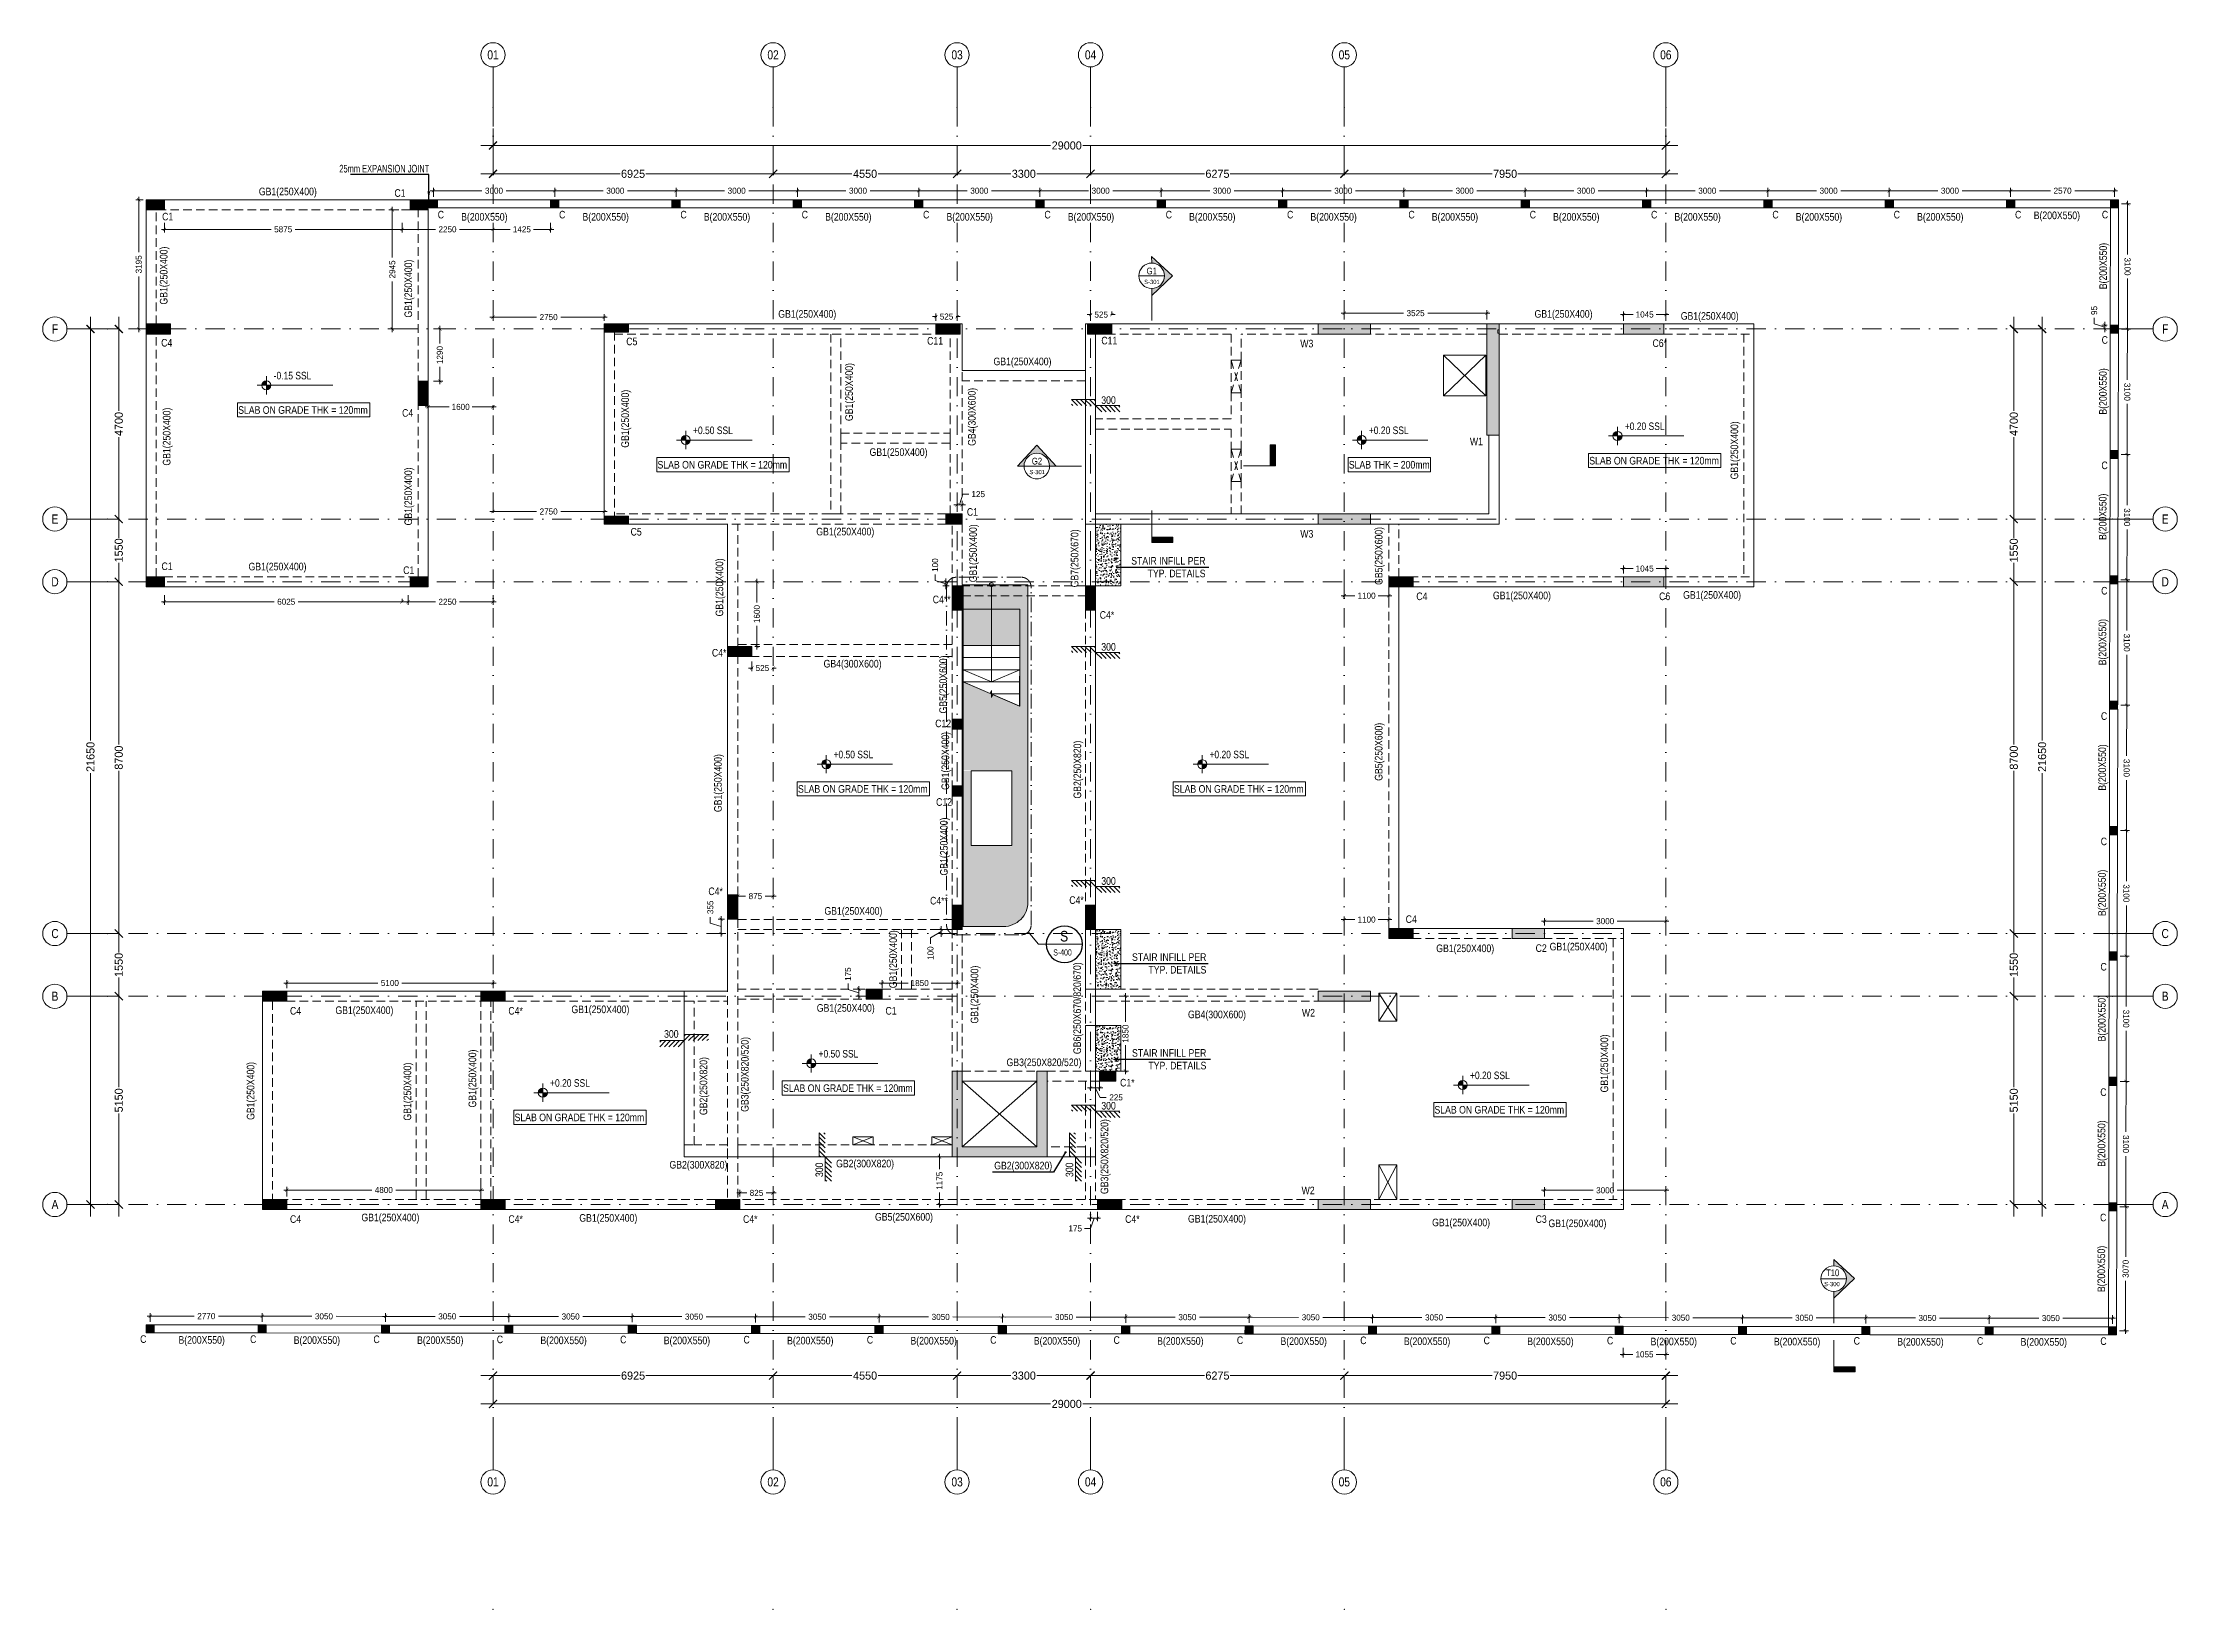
# Model space of a CAD drawing. Header units: millimetres. Extents: x -1760 to 80452, y -34880 to 8596.
# Drawn here: x -1760 to 51022, y -34880 to 3860 of the extents above; entities that cross this region are included whole.
import ezdxf
from ezdxf.enums import TextEntityAlignment as Align

# ---------------------------------------------------------------- set-up
doc = ezdxf.new("R2010")
doc.units = ezdxf.units.MM
doc.header["$LTSCALE"] = 75
for name, pattern in [('Dash Dot 3_16_', [7.9375, 4.7625, -1.5875, 0, -1.5875]), ('DASHDOT2', [12.7, 6.35, -3.175, 0, -3.175]), ('Dot & Dashed', [502.708322, 238.125, -132.291667, 0, -132.291655]), ('Hidden Line', [4.233333, 2.822222, -1.411111])]:
    doc.linetypes.add(name, pattern=pattern)
for name, color, linetype in [('00_A_GRIDS.3D', 1, 'Continuous'), ('02_A_GRIDS.3D', 1, 'Continuous'), ('133-5F Grid$0$A_DIM 75', 1, 'Continuous'), ('133-EDEN HILLS- Grid$0$A_DIM 75', 1, 'Continuous'), ('S-DIM', 1, 'Continuous'), ('STR SLABS', 3, 'Continuous')]:
    doc.layers.add(name, color=color, linetype=linetype)
for name, color, linetype, lineweight in [('A-ANNO-SYMB', 150, 'Continuous', 9), ('G-ANNO-DIMS', 111, 'Continuous', 9), ('G-ANNO-SYMB', 111, 'Continuous', 9), ('S-BEAM-IDEN', 2, 'Continuous', 9), ('S-COL', 3, 'Continuous', 13), ('S-COLS-IDEN', 171, 'Continuous', 9), ('S-HATCH', 8, 'Continuous', 9), ('S-SLAB', 3, 'Continuous', 13), ('S-STRS-____-OTLN', 31, 'Continuous', 9), ('TXT', 11, 'Continuous', 9)]:
    doc.layers.add(name, color=color, linetype=linetype, lineweight=lineweight)
doc.styles.add('133-5F Grid$0$TEXT 75', font='GOTHIC.TTF', dxfattribs={"height": 150})
doc.styles.add('236 - NAS Mall_CD_GF Plan$0$TEXT 500', font='GOTHIC.TTF', dxfattribs={"height": 350})
doc.styles.add('Arial', font='arial.ttf', dxfattribs={"width": 0.8, "height": 187.5})
doc.styles.add('Arial Narrow_1', font='ARIALN.TTF', dxfattribs={"height": 187.5})
doc.styles.add('Arial Narrow_2', font='ARIALN.TTF', dxfattribs={"height": 262.5})
doc.styles.add('Arial Narrow_3', font='ARIALN.TTF', dxfattribs={"width": 0.8, "height": 150})
doc.styles.add('GENERATED_STYLE_3', font='arial.ttf', dxfattribs={"width": 0.8})
doc.styles.add('romans', font='romans__.ttf', dxfattribs={"width": 0.85, "height": 1.816751})
doc.styles.add('TEXT 100', font='GOTHIC.TTF', dxfattribs={"height": 200})
doc.dimstyles.new('133-5F Grid$0$DIM 75', dxfattribs={"dimtxt": 150, "dimasz": 80, "dimexe": 75, "dimexo": 75, "dimgap": 75, "dimtad": 0, "dimdec": 0, "dimrnd": 5, "dimzin": 0, "dimdsep": 46, "dimtxsty": '133-5F Grid$0$TEXT 75', "dimblk": '133-5F Grid$0$_ARCHTICK', "dimcen": 0, "dimdle": 75, "dimclrd": 256, "dimclre": 256, "dimclrt": 256, "dimadec": 0, "dimazin": 0, "dimtfac": 1, "dimtdec": 0, "dimtmove": 1, "dimatfit": 3, "dimfxl": 160, "dimfxlon": 1, "dimtolj": 1, "dimtzin": 0, "dimlwd": 0, "dimlwe": 0, "dimarcsym": 0})
doc.dimstyles.new('236 - NAS Mall_CD_GF Plan$0$DIM 500', dxfattribs={"dimtxt": 350, "dimasz": 300, "dimexe": 0, "dimexo": 0, "dimgap": 25, "dimtad": 0, "dimdec": 0, "dimrnd": 5, "dimzin": 0, "dimdsep": 46, "dimtxsty": '236 - NAS Mall_CD_GF Plan$0$TEXT 500', "dimblk": '236 - NAS Mall_CD_GF Plan$0$_ARCHTICK', "dimcen": 0, "dimdle": 300, "dimclrd": 256, "dimclre": 256, "dimclrt": 256, "dimadec": 0, "dimazin": 0, "dimtfac": 1, "dimtdec": 0, "dimtmove": 1, "dimatfit": 3, "dimfxl": 1000, "dimfxlon": 1, "dimtolj": 1, "dimtzin": 0, "dimlwd": 0, "dimlwe": 0, "dimarcsym": 0})
doc.dimstyles.new('DIM-50', dxfattribs={"dimscale": 0.05, "dimtxt": 2.5, "dimasz": 2.5, "dimexe": 2, "dimexo": 2, "dimgap": 1, "dimtad": 1, "dimdec": 0, "dimlfac": 1000, "dimzin": 0, "dimdsep": 46, "dimtxsty": 'romans', "dimblk": 'ARCHTICK', "dimcen": 1, "dimclrd": 1, "dimclre": 1, "dimclrt": 3, "dimadec": 0, "dimazin": 0, "dimtfac": 1, "dimtdec": 0, "dimtix": 1, "dimtmove": 1, "dimatfit": 3, "dimfxl": 1, "dimtolj": 1, "dimtzin": 0, "dimarcsym": 0})

msp = doc.modelspace()

# ---------------------------------------------------------------- texts
at = {"layer": 'G-ANNO-SYMB', "rotation": 359.99987}
for s, insert, char_height, width, attachment_point, style in [('S-301', (25668.3, -2056.3), 105, 323.24, 5, 'Arial Narrow_2'), ('\\A1;G1', (25663.2, -1788), 165.37, 126.881, 5, 'Arial Narrow_1'), ('S-301', (22829.7, -6758.1), 105, 323.24, 5, 'Arial Narrow_2'), ('\\A1;G2', (22824.7, -6489.8), 165.37, 126.881, 5, 'Arial Narrow_1'), ('\\A1;T10', (42662.4, -26476.5), 165.37, 126.881, 3, 'Arial Narrow_1'), ('S-300', (42674.1, -26785.1), 105, 323.24, 3, 'Arial Narrow_2')]:
    msp.add_mtext(s, dxfattribs=dict(at, insert=insert, char_height=char_height, width=width, attachment_point=attachment_point, style=style))
at = {"layer": 'S-BEAM-IDEN', "char_height": 187.5, "attachment_point": 1, "style": 'Arial Narrow_1'}
for s, insert, width in [('GB1(250X400)', (3585.4, 273.8), 1713.653), ('B(200X550)', (47470.7, -316.5), 1713.653), ('GB1(250X400)', (16428, -2753.8), 1713.653), ('GB1(250X400)', (35129, -2752.8), 1713.653), ('GB1(250X400)', (38743.7, -2803.3), 1713.653), ('GB1(250X400)', (21750.4, -3929.4), 1713.653), ('GB1(250X400)', (18685.8, -6170.8), 1713.653), ('GB1(250X400)', (17368.7, -8136.1), 1713.653), ('\\pxqr;STAIR INFILL PER TYP. DETAILS', (25145.7, -8859), 1847.231), ('GB1(250X400)', (3329.7, -9000.9), 1713.653), ('GB1(250X400)', (34100.3, -9715.9), 1713.653), ('GB1(250X400)', (38801.9, -9703.2), 1713.653), ('GB4(300X600)', (17549.6, -11403.5), 1713.653), ('GB1(250X400)', (17569.6, -17516.6), 1713.653), ('GB1(250X400)', (32697.4, -18441.3), 1713.653), ('GB1(250X400)', (35502, -18399), 1713.653), ('\\pxqr;STAIR INFILL PER TYP. DETAILS', (25145.7, -18658.7), 1867.548), ('GB1(250X400)', (5478.1, -19972.3), 1713.653), ('GB1(250X400)', (11313.5, -19950.5), 1713.653), ('GB1(250X400)', (17380.5, -19916), 1713.653), ('GB4(300X600)', (26559.8, -20076.2), 1713.653), ('\\pxqr;STAIR INFILL PER TYP. DETAILS', (25145.7, -21028.5), 1867.548), ('GB3(250X820/520)', (22072.8, -21260.4), 1713.653), ('GB2(300X820)', (13738.3, -23793.2), 1713.653), ('GB2(300X820)', (17858.7, -23763.3), 1713.653), ('GB2(300X820)', (21768.1, -23813.6), 1713.653), ('GB1(250X400)', (6121.6, -25097.2), 1713.653), ('GB1(250X400)', (11509.8, -25108.1), 1713.653), ('GB5(250X600)', (18820.2, -25081.6), 1713.653), ('GB1(250X400)', (26559.8, -25128.4), 1713.653), ('GB1(250X400)', (32595.9, -25220.7), 1713.653), ('GB1(250X400)', (35472.1, -25241.9), 1713.653), ('B(200X550)', (1597.6, -28125.6), 1713.653)]:
    msp.add_mtext(s, dxfattribs=dict(at, insert=insert, width=width))
at = {"layer": 'S-BEAM-IDEN', "char_height": 187.5, "attachment_point": 1, "rotation": 90, "style": 'Arial Narrow_1'}
for s, insert, width in [('GB1(250X400)', (1138.3, -2615.7), 1713.653), ('GB1(250X400)', (7186, -2938.2), 1713.653), ('GB1(250X400)', (18084.9, -5496), 1713.653), ('GB1(250X400)', (12548.1, -6156.2), 1713.653), ('GB4(300X600)', (21121.1, -6110), 1713.653), ('GB1(250X400)', (1211.9, -6598.7), 1713.653), ('GB1(250X400)', (39975.6, -6937.4), 1713.653), ('GB1(250X400)', (7186, -8077.4), 1713.653), ('GB1(250X400)', (21150.9, -9483.6), 1713.653), ('GB7(250X670)', (23662.1, -9607.7), 1713.653), ('GB5(250X600)', (31180.8, -9549.5), 1713.653), ('GB1(250X400)', (14878.9, -10327), 1713.653), ('GB5(250X600)', (20411.2, -12727.6), 1713.653), ('GB5(250X600)', (31180.8, -14392.4), 1713.653), ('GB1(250X400)', (20465.2, -14618), 1713.653), ('GB2(250X820)', (23730.3, -14832.8), 1713.653), ('GB1(250X400)', (14842.7, -15166.7), 1713.653), ('GB1(250X400)', (20431, -16733.9), 1713.653), ('GB1(250X400)', (19173.5, -19521.5), 1713.653), ('GB1(250X400)', (21186.4, -20395.6), 1713.653), ('GB6(250X670/820/670)', (23725.8, -21151.2), 1713.653), ('GB1(250X400)', (8771.1, -22471.4), 1713.653), ('GB3(250X820/520)', (15506.8, -22578.5), 1713.653), ('GB1(250X400)', (36760, -22098), 1713.653), ('GB1(250X400)', (3287.4, -22778.5), 1713.653), ('GB1(250X400)', (7164.1, -22794.5), 1713.653), ('GB2(250X820)', (14484, -22658.2), 1713.653), ('GB3(250X820/520)', (24399.4, -24611), 1944.613), ('B(200X550)', (49048.5, -27037), 1713.653)]:
    msp.add_mtext(s, dxfattribs=dict(at, insert=insert, width=width))
at = {"layer": 'S-COLS-IDEN', "char_height": 187.5, "width": 330.696, "attachment_point": 1, "style": 'Arial Narrow_1'}
for s, insert in [('C1', (6938.5, 236)), ('C1', (1193.5, -346.4)), ('C4', (1170.2, -3467.5)), ('C5', (12669.4, -3434.4)), ('C11', (20109.4, -3419.4)), ('C11', (24417.2, -3412.3)), ('W3', (29336.1, -3486.6)), ('C6*', (38045.9, -3477.3)), ('C4', (7127.3, -5201.8)), ('W1', (33530.2, -5908.6)), ('C1', (21092.2, -7650.5)), ('C5', (12777.5, -8140.4)), ('W3', (29336.1, -8191)), ('C1', (1178.6, -8993.9)), ('C1', (7154.3, -9091.8)), ('C4**', (20248, -9814.5)), ('C4', (32205.2, -9736.8)), ('C6', (38208.4, -9736.8)), ('C4*', (24377.4, -10197.5)), ('C4*', (14788.1, -11132.1)), ('C12', (20309.2, -12880.2)), ('C12', (20330.7, -14823.6)), ('C4*', (14700.1, -17030.9)), ('C4**', (20181.6, -17263)), ('C4*', (23624.3, -17249)), ('C4', (31942.7, -17720.1)), ('C2', (35155.2, -18436.8)), ('C4', (4355.2, -19986.8)), ('C4*', (9755.2, -19986.8)), ('C1', (19080.2, -19986.7)), ('W2', (29376.8, -20034.2)), ('C1*', (24880.7, -21763.3)), ('W2', (29368.4, -24429)), ('C4', (4355.2, -25136.6)), ('C4*', (9755.2, -25136.6)), ('C4*', (15557.5, -25136.8)), ('C4*', (25005.2, -25136.6)), ('C3', (35155.2, -25136.6)), ('C', (650.2, -28104.2))]:
    msp.add_mtext(s, dxfattribs=dict(at, insert=insert))
at = {"layer": 'TXT', "char_height": 187.5, "attachment_point": 1, "style": 'Arial Narrow_1'}
for s, insert, width in [('\\pxqr;{\\W0.75;25mm EXPANSION JOINT}', (4601, 838.4), 3196.915), ('SLAB ON GRADE THK = 120mm', (3073.8, -5130), 3196.915), ('300', (24415.5, -4884.9), 432.911), ('SLAB ON GRADE THK = 120mm', (13442.4, -6483.1), 3196.915), ('SLAB THK = 200mm', (30536.7, -6483.1), 2423.1), ('SLAB ON GRADE THK = 120mm', (36481.6, -6383.1), 3196.915), ('300', (24415.5, -10986.9), 432.911), ('SLAB ON GRADE THK = 120mm', (16916.5, -14499.9), 3196.915), ('SLAB ON GRADE THK = 120mm', (26213, -14499.9), 3196.915), ('300', (24415.5, -16776.8), 432.911), ('300', (13604.6, -20559.1), 432.911), ('SLAB ON GRADE THK = 120mm', (16547.1, -21899.4), 3196.915), ('SLAB ON GRADE THK = 120mm', (9908.8, -22622.4), 3196.915), ('300', (24415.5, -22334.5), 432.911), ('SLAB ON GRADE THK = 120mm', (32654.2, -22434), 3196.915)]:
    msp.add_mtext(s, dxfattribs=dict(at, insert=insert, width=width))
at = {"layer": 'TXT', "char_height": 187.5, "width": 432.911, "attachment_point": 1, "rotation": 90, "style": 'Arial Narrow_1'}
for insert in [(17348.5, -24190.8), (23534, -24190.8)]:
    msp.add_mtext('300', dxfattribs=dict(at, insert=insert))

# ---------------------------------------------------------------- blocks, each defined once
blk = doc.blocks.new('Spot Elevations - WYE_Spot Elevation - Target Filled-619581-VILLA E - FIRST FLOOR')
at = {"layer": 'G-ANNO-DIMS'}
h = blk.add_hatch(color=256, dxfattribs=at)
edge = h.paths.add_edge_path(flags=0)
edge.add_line((0, 0), (-1.5, 0))
edge.add_arc((0, 0), 1.5, 90, 180, ccw=False)
edge.add_line((0, 1.5), (0, 0))
h = blk.add_hatch(color=256, dxfattribs=at)
edge = h.paths.add_edge_path(flags=0)
edge.add_line((0, 0), (1.5, 0))
edge.add_arc((0, 0), 1.5, 270, 360, ccw=False)
edge.add_line((0, -1.5), (0, 0))
for p, q in [((-3, 0), (3.01, 0)), ((0, -3), (0, 3))]:
    blk.add_line(p, q, dxfattribs=at)
blk.add_circle((0, 0), 1.5, dxfattribs=at)
blk = doc.blocks.new('WYE_ST-ANN_S_SLAB STEP_R13 - WYE_ST-ANN_S_SLAB STEP_R13-611013-VILLA E - LOWER ROOF')
at = {"layer": 'TXT'}
for p, q in [((-7.5, 0), (-8.01, -0.51)), ((0, 0), (-8.01, 0)), ((-6, 0), (-8, -2)), ((-4.5, 0), (-6.5, -2)), ((-3, 0), (-5, -2)), ((-1.5, 0), (-3.5, -2)), ((0, 0), (-2, -2)), ((0, 2), (0, 0)), ((0, 1.5), (0.5, 2)), ((0, 0), (2, 2)), ((8, 2), (0, 2)), ((1.5, 0), (3.5, 2)), ((3, 0), (5, 2)), ((4.5, 0), (6.5, 2)), ((6, 0), (8, 2)), ((7.5, 0), (8, 0.5))]:
    blk.add_line(p, q, dxfattribs=at)
blk = doc.blocks.new('133-5F Grid$0$_ARCHTICK')
at = {"color": 0, "linetype": 'ByBlock', "const_width": 0.15}
blk.add_lwpolyline([(-0.5, -0.5), (0.5, 0.5)], dxfattribs=at)
blk = doc.blocks.new('*D3')
at = {"layer": '133-EDEN HILLS- Grid$0$A_DIM 75', "lineweight": 0, "transparency": 16777216}
for p, q in [((615, 50), (615, -1324)), ((724, -25), (540, -25)), ((615, -3295), (615, -1921)), ((724, -3220), (540, -3220))]:
    blk.add_line(p, q, dxfattribs=at)
at = {"layer": 'Defpoints', "color": 0, "transparency": 16777216}
for p in [(799, -25), (615, -3220), (799, -3220)]:
    blk.add_point(p, dxfattribs=at)
at = {"layer": '133-EDEN HILLS- Grid$0$A_DIM 75', "lineweight": 0, "transparency": 16777216, "xscale": 80, "yscale": 80, "zscale": 80}
for p, rotation in [((615, -25), 90), ((615, -3220), 270)]:
    blk.add_blockref('133-5F Grid$0$_ARCHTICK', p, dxfattribs=dict(at, rotation=rotation))
at = {"layer": '133-EDEN HILLS- Grid$0$A_DIM 75', "transparency": 16777216, "insert": (615, -1622), "char_height": 150, "attachment_point": 5, "rotation": 90, "style": '133-5F Grid$0$TEXT 75'}
blk.add_mtext('\\A1;3195', dxfattribs=at)
blk = doc.blocks.new('*D4')
at = {"layer": '133-EDEN HILLS- Grid$0$A_DIM 75', "lineweight": 0, "transparency": 16777216}
for p, q in [((1174, -756), (3889, -756)), ((1249, -596), (1249, -831)), ((7200, -756), (4485, -756)), ((7125, -596), (7125, -831))]:
    blk.add_line(p, q, dxfattribs=at)
at = {"layer": 'Defpoints', "color": 0, "transparency": 16777216}
for p in [(1249, -275), (7125, -25), (7125, -756)]:
    blk.add_point(p, dxfattribs=at)
at = {"layer": '133-EDEN HILLS- Grid$0$A_DIM 75', "lineweight": 0, "transparency": 16777216, "xscale": 80, "yscale": 80, "zscale": 80, "rotation": 180}
blk.add_blockref('133-5F Grid$0$_ARCHTICK', (1249, -756), dxfattribs=at)
at = {"layer": '133-EDEN HILLS- Grid$0$A_DIM 75', "lineweight": 0, "transparency": 16777216, "xscale": 80, "yscale": 80, "zscale": 80}
blk.add_blockref('133-5F Grid$0$_ARCHTICK', (7125, -756), dxfattribs=at)
at = {"layer": '133-EDEN HILLS- Grid$0$A_DIM 75', "transparency": 16777216, "insert": (4187, -756), "char_height": 150, "attachment_point": 5, "style": '133-5F Grid$0$TEXT 75'}
blk.add_mtext('\\A1;5875', dxfattribs=at)
blk = doc.blocks.new('*D5')
at = {"layer": '133-EDEN HILLS- Grid$0$A_DIM 75', "lineweight": 0, "transparency": 16777216}
for p, q in [((7050, -756), (7950, -756)), ((7125, -596), (7125, -831)), ((9450, -756), (8550, -756)), ((9375, -596), (9375, -831))]:
    blk.add_line(p, q, dxfattribs=at)
at = {"layer": 'Defpoints', "color": 0, "transparency": 16777216}
for p in [(7125, 129), (9375, -489), (9375, -756)]:
    blk.add_point(p, dxfattribs=at)
at = {"layer": '133-EDEN HILLS- Grid$0$A_DIM 75', "lineweight": 0, "transparency": 16777216, "xscale": 80, "yscale": 80, "zscale": 80, "rotation": 180}
blk.add_blockref('133-5F Grid$0$_ARCHTICK', (7125, -756), dxfattribs=at)
at = {"layer": '133-EDEN HILLS- Grid$0$A_DIM 75', "lineweight": 0, "transparency": 16777216, "xscale": 80, "yscale": 80, "zscale": 80}
blk.add_blockref('133-5F Grid$0$_ARCHTICK', (9375, -756), dxfattribs=at)
at = {"layer": '133-EDEN HILLS- Grid$0$A_DIM 75', "transparency": 16777216, "insert": (8250, -756), "char_height": 150, "attachment_point": 5, "style": '133-5F Grid$0$TEXT 75'}
blk.add_mtext('\\A1;2250', dxfattribs=at)
blk = doc.blocks.new('*D6')
at = {"layer": '133-EDEN HILLS- Grid$0$A_DIM 75', "lineweight": 0, "transparency": 16777216}
for p, q in [((9300, -2927), (10450, -2927)), ((9375, -3021), (9375, -2852)), ((12200, -2927), (11050, -2927)), ((12125, -3020), (12125, -2852))]:
    blk.add_line(p, q, dxfattribs=at)
at = {"layer": 'Defpoints', "color": 0, "transparency": 16777216}
for p in [(9375, -2927), (9375, -3096), (12125, -3095)]:
    blk.add_point(p, dxfattribs=at)
at = {"layer": '133-EDEN HILLS- Grid$0$A_DIM 75', "lineweight": 0, "transparency": 16777216, "xscale": 80, "yscale": 80, "zscale": 80, "rotation": 180}
blk.add_blockref('133-5F Grid$0$_ARCHTICK', (9375, -2927), dxfattribs=at)
at = {"layer": '133-EDEN HILLS- Grid$0$A_DIM 75', "lineweight": 0, "transparency": 16777216, "xscale": 80, "yscale": 80, "zscale": 80}
blk.add_blockref('133-5F Grid$0$_ARCHTICK', (12125, -2927), dxfattribs=at)
at = {"layer": '133-EDEN HILLS- Grid$0$A_DIM 75', "transparency": 16777216, "insert": (10750, -2927), "char_height": 150, "attachment_point": 5, "style": '133-5F Grid$0$TEXT 75'}
blk.add_mtext('\\A1;2750', dxfattribs=at)
blk = doc.blocks.new('*D7')
at = {"layer": '133-EDEN HILLS- Grid$0$A_DIM 75', "lineweight": 0, "transparency": 16777216}
for p, q in [((20325, -2914), (20245, -2914)), ((20325, -3020), (20325, -2839)), ((20325, -2914), (20348, -2914)), ((20850, -2914), (20827, -2914)), ((20850, -3020), (20850, -2839)), ((20850, -2914), (20930, -2914))]:
    blk.add_line(p, q, dxfattribs=at)
at = {"layer": 'Defpoints', "color": 0, "transparency": 16777216}
for p in [(20325, -3095), (20850, -2914), (20850, -3095)]:
    blk.add_point(p, dxfattribs=at)
at = {"layer": '133-EDEN HILLS- Grid$0$A_DIM 75', "lineweight": 0, "transparency": 16777216, "xscale": 80, "yscale": 80, "zscale": 80}
blk.add_blockref('133-5F Grid$0$_ARCHTICK', (20325, -2914), dxfattribs=at)
at = {"layer": '133-EDEN HILLS- Grid$0$A_DIM 75', "lineweight": 0, "transparency": 16777216, "xscale": 80, "yscale": 80, "zscale": 80, "rotation": 180}
blk.add_blockref('133-5F Grid$0$_ARCHTICK', (20850, -2914), dxfattribs=at)
at = {"layer": '133-EDEN HILLS- Grid$0$A_DIM 75', "transparency": 16777216, "insert": (20588, -2914), "char_height": 150, "attachment_point": 5, "style": '133-5F Grid$0$TEXT 75'}
blk.add_mtext('\\A1;525', dxfattribs=at)
blk = doc.blocks.new('*D8')
at = {"layer": '133-EDEN HILLS- Grid$0$A_DIM 75', "lineweight": 0, "transparency": 16777216}
for p, q in [((24150, -2865), (24070, -2865)), ((24150, -3022), (24150, -2790)), ((24150, -2865), (24173, -2865)), ((24675, -2865), (24652, -2865)), ((24675, -2865), (24675, -2790)), ((24675, -2865), (24755, -2865))]:
    blk.add_line(p, q, dxfattribs=at)
at = {"layer": 'Defpoints', "color": 0, "transparency": 16777216}
for p in [(24150, -3097), (24675, -2865), (24675, -2865)]:
    blk.add_point(p, dxfattribs=at)
at = {"layer": '133-EDEN HILLS- Grid$0$A_DIM 75', "lineweight": 0, "transparency": 16777216, "xscale": 80, "yscale": 80, "zscale": 80}
blk.add_blockref('133-5F Grid$0$_ARCHTICK', (24150, -2865), dxfattribs=at)
at = {"layer": '133-EDEN HILLS- Grid$0$A_DIM 75', "lineweight": 0, "transparency": 16777216, "xscale": 80, "yscale": 80, "zscale": 80, "rotation": 180}
blk.add_blockref('133-5F Grid$0$_ARCHTICK', (24675, -2865), dxfattribs=at)
at = {"layer": '133-EDEN HILLS- Grid$0$A_DIM 75', "transparency": 16777216, "insert": (24413, -2865), "char_height": 150, "attachment_point": 5, "style": '133-5F Grid$0$TEXT 75'}
blk.add_mtext('\\A1;525', dxfattribs=at)
blk = doc.blocks.new('*D9')
at = {"layer": '133-EDEN HILLS- Grid$0$A_DIM 75', "lineweight": 0, "transparency": 16777216}
for p, q in [((37253, -2862), (37564, -2862)), ((37328, -3021), (37328, -2787)), ((38450, -2862), (38139, -2862)), ((38375, -3021), (38375, -2787))]:
    blk.add_line(p, q, dxfattribs=at)
at = {"layer": 'Defpoints', "color": 0, "transparency": 16777216}
for p in [(37328, -3096), (38375, -2862), (38375, -3096)]:
    blk.add_point(p, dxfattribs=at)
at = {"layer": '133-EDEN HILLS- Grid$0$A_DIM 75', "lineweight": 0, "transparency": 16777216, "xscale": 80, "yscale": 80, "zscale": 80, "rotation": 180}
blk.add_blockref('133-5F Grid$0$_ARCHTICK', (37328, -2862), dxfattribs=at)
at = {"layer": '133-EDEN HILLS- Grid$0$A_DIM 75', "lineweight": 0, "transparency": 16777216, "xscale": 80, "yscale": 80, "zscale": 80}
blk.add_blockref('133-5F Grid$0$_ARCHTICK', (38375, -2862), dxfattribs=at)
at = {"layer": '133-EDEN HILLS- Grid$0$A_DIM 75', "transparency": 16777216, "insert": (37851, -2862), "char_height": 150, "attachment_point": 5, "style": '133-5F Grid$0$TEXT 75'}
blk.add_mtext('\\A1;1045', dxfattribs=at)
blk = doc.blocks.new('*D10')
at = {"layer": '133-EDEN HILLS- Grid$0$A_DIM 75', "lineweight": 0, "transparency": 16777216}
for p, q in [((37253, -9145), (37564, -9145)), ((37328, -9270), (37328, -9070)), ((38450, -9145), (38139, -9145)), ((38375, -9270), (38375, -9070))]:
    blk.add_line(p, q, dxfattribs=at)
at = {"layer": 'Defpoints', "color": 0, "transparency": 16777216}
for p in [(37328, -9145), (37328, -9345), (38375, -9345)]:
    blk.add_point(p, dxfattribs=at)
at = {"layer": '133-EDEN HILLS- Grid$0$A_DIM 75', "lineweight": 0, "transparency": 16777216, "xscale": 80, "yscale": 80, "zscale": 80, "rotation": 180}
blk.add_blockref('133-5F Grid$0$_ARCHTICK', (37328, -9145), dxfattribs=at)
at = {"layer": '133-EDEN HILLS- Grid$0$A_DIM 75', "lineweight": 0, "transparency": 16777216, "xscale": 80, "yscale": 80, "zscale": 80}
blk.add_blockref('133-5F Grid$0$_ARCHTICK', (38375, -9145), dxfattribs=at)
at = {"layer": '133-EDEN HILLS- Grid$0$A_DIM 75', "transparency": 16777216, "insert": (37851, -9145), "char_height": 150, "attachment_point": 5, "style": '133-5F Grid$0$TEXT 75'}
blk.add_mtext('\\A1;1045', dxfattribs=at)
blk = doc.blocks.new('*D11')
at = {"layer": '133-EDEN HILLS- Grid$0$A_DIM 75', "lineweight": 0, "transparency": 16777216}
for p, q in [((30350, -9815), (30687, -9815)), ((30425, -9655), (30425, -9890)), ((31600, -9815), (31263, -9815)), ((31525, -9655), (31525, -9890))]:
    blk.add_line(p, q, dxfattribs=at)
at = {"layer": 'Defpoints', "color": 0, "transparency": 16777216}
for p in [(30425, -9345), (31525, -9345), (30425, -9815)]:
    blk.add_point(p, dxfattribs=at)
at = {"layer": '133-EDEN HILLS- Grid$0$A_DIM 75', "lineweight": 0, "transparency": 16777216, "xscale": 80, "yscale": 80, "zscale": 80, "rotation": 180}
blk.add_blockref('133-5F Grid$0$_ARCHTICK', (30425, -9815), dxfattribs=at)
at = {"layer": '133-EDEN HILLS- Grid$0$A_DIM 75', "lineweight": 0, "transparency": 16777216, "xscale": 80, "yscale": 80, "zscale": 80}
blk.add_blockref('133-5F Grid$0$_ARCHTICK', (31525, -9815), dxfattribs=at)
at = {"layer": '133-EDEN HILLS- Grid$0$A_DIM 75', "transparency": 16777216, "insert": (30975, -9815), "char_height": 150, "attachment_point": 5, "style": '133-5F Grid$0$TEXT 75'}
blk.add_mtext('\\A1;1100', dxfattribs=at)
blk = doc.blocks.new('*D12')
at = {"layer": '133-EDEN HILLS- Grid$0$A_DIM 75', "lineweight": 0, "transparency": 16777216}
for p, q in [((20307, -9440), (20307, -9290)), ((20573, -9520), (20307, -9440)), ((20650, -9470), (20498, -9470)), ((20573, -9470), (20573, -9390)), ((20573, -9570), (20573, -9470)), ((20573, -9570), (20573, -9470)), ((20650, -9570), (20498, -9570)), ((20573, -9570), (20573, -9650))]:
    blk.add_line(p, q, dxfattribs=at)
at = {"layer": 'Defpoints', "color": 0, "transparency": 16777216}
for p in [(20573, -9470), (20725, -9470), (20725, -9570)]:
    blk.add_point(p, dxfattribs=at)
at = {"layer": '133-EDEN HILLS- Grid$0$A_DIM 75', "lineweight": 0, "transparency": 16777216, "xscale": 80, "yscale": 80, "zscale": 80}
for p, rotation in [((20573, -9470), 270), ((20573, -9570), 90)]:
    blk.add_blockref('133-5F Grid$0$_ARCHTICK', p, dxfattribs=dict(at, rotation=rotation))
at = {"layer": '133-EDEN HILLS- Grid$0$A_DIM 75', "transparency": 16777216, "insert": (20307, -9060), "char_height": 150, "attachment_point": 5, "rotation": 90, "style": '133-5F Grid$0$TEXT 75'}
blk.add_mtext('\\A1;100', dxfattribs=at)
blk = doc.blocks.new('*D21')
at = {"layer": '133-EDEN HILLS- Grid$0$A_DIM 75', "lineweight": 0, "transparency": 16777216}
for p, q in [((9300, -7734), (10450, -7734)), ((9375, -7770), (9375, -7659)), ((12200, -7734), (11050, -7734)), ((12125, -7770), (12125, -7659))]:
    blk.add_line(p, q, dxfattribs=at)
at = {"layer": 'Defpoints', "color": 0, "transparency": 16777216}
for p in [(9375, -7734), (9375, -7845), (12125, -7845)]:
    blk.add_point(p, dxfattribs=at)
at = {"layer": '133-EDEN HILLS- Grid$0$A_DIM 75', "lineweight": 0, "transparency": 16777216, "xscale": 80, "yscale": 80, "zscale": 80, "rotation": 180}
blk.add_blockref('133-5F Grid$0$_ARCHTICK', (9375, -7734), dxfattribs=at)
at = {"layer": '133-EDEN HILLS- Grid$0$A_DIM 75', "lineweight": 0, "transparency": 16777216, "xscale": 80, "yscale": 80, "zscale": 80}
blk.add_blockref('133-5F Grid$0$_ARCHTICK', (12125, -7734), dxfattribs=at)
at = {"layer": '133-EDEN HILLS- Grid$0$A_DIM 75', "transparency": 16777216, "insert": (10750, -7734), "char_height": 150, "attachment_point": 5, "style": '133-5F Grid$0$TEXT 75'}
blk.add_mtext('\\A1;2750', dxfattribs=at)
blk = doc.blocks.new('*D22')
at = {"layer": '133-EDEN HILLS- Grid$0$A_DIM 75', "lineweight": 0, "transparency": 16777216}
for p, q in [((7045, -275), (6810, -275)), ((6885, -200), (6885, -1449)), ((6885, -3295), (6885, -2046)), ((7045, -3220), (6810, -3220))]:
    blk.add_line(p, q, dxfattribs=at)
at = {"layer": 'Defpoints', "color": 0, "transparency": 16777216}
for p in [(7125, -275), (6885, -3220), (7175, -3220)]:
    blk.add_point(p, dxfattribs=at)
at = {"layer": '133-EDEN HILLS- Grid$0$A_DIM 75', "lineweight": 0, "transparency": 16777216, "xscale": 80, "yscale": 80, "zscale": 80}
for p, rotation in [((6885, -275), 90), ((6885, -3220), 270)]:
    blk.add_blockref('133-5F Grid$0$_ARCHTICK', p, dxfattribs=dict(at, rotation=rotation))
at = {"layer": '133-EDEN HILLS- Grid$0$A_DIM 75', "transparency": 16777216, "insert": (6885, -1747), "char_height": 150, "attachment_point": 5, "rotation": 90, "style": '133-5F Grid$0$TEXT 75'}
blk.add_mtext('\\A1;2945', dxfattribs=at)
blk = doc.blocks.new('*D23')
at = {"layer": '133-EDEN HILLS- Grid$0$A_DIM 75', "lineweight": 0, "transparency": 16777216}
for p, q in [((1174, -9966), (3967, -9966)), ((1249, -9806), (1249, -10041)), ((7350, -9966), (4557, -9966)), ((7275, -9806), (7275, -10041))]:
    blk.add_line(p, q, dxfattribs=at)
at = {"layer": 'Defpoints', "color": 0, "transparency": 16777216}
for p in [(7275, -9395), (1249, -9595), (7275, -9966)]:
    blk.add_point(p, dxfattribs=at)
at = {"layer": '133-EDEN HILLS- Grid$0$A_DIM 75', "lineweight": 0, "transparency": 16777216, "xscale": 80, "yscale": 80, "zscale": 80, "rotation": 180}
blk.add_blockref('133-5F Grid$0$_ARCHTICK', (1249, -9966), dxfattribs=at)
at = {"layer": '133-EDEN HILLS- Grid$0$A_DIM 75', "lineweight": 0, "transparency": 16777216, "xscale": 80, "yscale": 80, "zscale": 80}
blk.add_blockref('133-5F Grid$0$_ARCHTICK', (7275, -9966), dxfattribs=at)
at = {"layer": '133-EDEN HILLS- Grid$0$A_DIM 75', "transparency": 16777216, "insert": (4262, -9966), "char_height": 150, "attachment_point": 5, "style": '133-5F Grid$0$TEXT 75'}
blk.add_mtext('\\A1;6025', dxfattribs=at)
blk = doc.blocks.new('*D24')
at = {"layer": '133-EDEN HILLS- Grid$0$A_DIM 75', "lineweight": 0, "transparency": 16777216}
for p, q in [((7050, -9966), (7950, -9966)), ((7125, -9966), (7125, -9891)), ((9450, -9966), (8550, -9966)), ((9375, -9806), (9375, -10041))]:
    blk.add_line(p, q, dxfattribs=at)
at = {"layer": 'Defpoints', "color": 0, "transparency": 16777216}
for p in [(9375, -9140), (7125, -9966), (9375, -9966)]:
    blk.add_point(p, dxfattribs=at)
at = {"layer": '133-EDEN HILLS- Grid$0$A_DIM 75', "lineweight": 0, "transparency": 16777216, "xscale": 80, "yscale": 80, "zscale": 80, "rotation": 180}
blk.add_blockref('133-5F Grid$0$_ARCHTICK', (7125, -9966), dxfattribs=at)
at = {"layer": '133-EDEN HILLS- Grid$0$A_DIM 75', "lineweight": 0, "transparency": 16777216, "xscale": 80, "yscale": 80, "zscale": 80}
blk.add_blockref('133-5F Grid$0$_ARCHTICK', (9375, -9966), dxfattribs=at)
at = {"layer": '133-EDEN HILLS- Grid$0$A_DIM 75', "transparency": 16777216, "insert": (8250, -9966), "char_height": 150, "attachment_point": 5, "style": '133-5F Grid$0$TEXT 75'}
blk.add_mtext('\\A1;2250', dxfattribs=at)
blk = doc.blocks.new('*D25')
at = {"layer": '133-EDEN HILLS- Grid$0$A_DIM 75', "lineweight": 0, "transparency": 16777216}
for p, q in [((16060, -9470), (15825, -9470)), ((15900, -9395), (15900, -9982)), ((15850, -11070), (15975, -11070)), ((15900, -11145), (15900, -10558))]:
    blk.add_line(p, q, dxfattribs=at)
at = {"layer": 'Defpoints', "color": 0, "transparency": 16777216}
for p in [(15900, -9470), (16175, -9470), (15775, -11070)]:
    blk.add_point(p, dxfattribs=at)
at = {"layer": '133-EDEN HILLS- Grid$0$A_DIM 75', "lineweight": 0, "transparency": 16777216, "xscale": 80, "yscale": 80, "zscale": 80}
for p, rotation in [((15900, -9470), 90), ((15900, -11070), 270)]:
    blk.add_blockref('133-5F Grid$0$_ARCHTICK', p, dxfattribs=dict(at, rotation=rotation))
at = {"layer": '133-EDEN HILLS- Grid$0$A_DIM 75', "transparency": 16777216, "insert": (15900, -10270), "char_height": 150, "attachment_point": 5, "rotation": 90, "style": '133-5F Grid$0$TEXT 75'}
blk.add_mtext('\\A1;1600', dxfattribs=at)
blk = doc.blocks.new('*D26')
at = {"layer": '133-EDEN HILLS- Grid$0$A_DIM 75', "lineweight": 0, "transparency": 16777216}
for p, q in [((14748, -17912), (14748, -17762)), ((15014, -17992), (14748, -17912)), ((15100, -17815), (14939, -17815)), ((15014, -17740), (15014, -18245)), ((15095, -18170), (14939, -18170))]:
    blk.add_line(p, q, dxfattribs=at)
at = {"layer": 'Defpoints', "color": 0, "transparency": 16777216}
for p in [(15175, -17815), (15014, -18170), (15170, -18170)]:
    blk.add_point(p, dxfattribs=at)
at = {"layer": '133-EDEN HILLS- Grid$0$A_DIM 75', "lineweight": 0, "transparency": 16777216, "xscale": 80, "yscale": 80, "zscale": 80}
for p, rotation in [((15014, -17815), 90), ((15014, -18170), 270)]:
    blk.add_blockref('133-5F Grid$0$_ARCHTICK', p, dxfattribs=dict(at, rotation=rotation))
at = {"layer": '133-EDEN HILLS- Grid$0$A_DIM 75', "transparency": 16777216, "insert": (14748, -17522), "char_height": 150, "attachment_point": 5, "rotation": 90, "style": '133-5F Grid$0$TEXT 75'}
blk.add_mtext('\\A1;355', dxfattribs=at)
blk = doc.blocks.new('*D27')
at = {"layer": '133-EDEN HILLS- Grid$0$A_DIM 75', "lineweight": 0, "transparency": 16777216}
for p, q in [((15350, -17245), (15622, -17245)), ((15425, -17320), (15425, -17170)), ((16375, -17245), (16103, -17245)), ((16300, -17320), (16300, -17170))]:
    blk.add_line(p, q, dxfattribs=at)
at = {"layer": 'Defpoints', "color": 0, "transparency": 16777216}
for p in [(15425, -17245), (15425, -17395), (16300, -17395)]:
    blk.add_point(p, dxfattribs=at)
at = {"layer": '133-EDEN HILLS- Grid$0$A_DIM 75', "lineweight": 0, "transparency": 16777216, "xscale": 80, "yscale": 80, "zscale": 80, "rotation": 180}
blk.add_blockref('133-5F Grid$0$_ARCHTICK', (15425, -17245), dxfattribs=at)
at = {"layer": '133-EDEN HILLS- Grid$0$A_DIM 75', "lineweight": 0, "transparency": 16777216, "xscale": 80, "yscale": 80, "zscale": 80}
blk.add_blockref('133-5F Grid$0$_ARCHTICK', (16300, -17245), dxfattribs=at)
at = {"layer": '133-EDEN HILLS- Grid$0$A_DIM 75', "transparency": 16777216, "insert": (15863, -17245), "char_height": 150, "attachment_point": 5, "style": '133-5F Grid$0$TEXT 75'}
blk.add_mtext('\\A1;875', dxfattribs=at)
blk = doc.blocks.new('*D28')
at = {"layer": '133-EDEN HILLS- Grid$0$A_DIM 75', "lineweight": 0, "transparency": 16777216}
for p, q in [((20459, -18120), (20193, -18275)), ((20193, -18275), (20193, -18425)), ((20619, -18070), (20384, -18070)), ((20619, -18170), (20384, -18170)), ((20459, -18070), (20459, -17990)), ((20459, -18170), (20459, -18070)), ((20459, -18170), (20459, -18070)), ((20459, -18170), (20459, -18250))]:
    blk.add_line(p, q, dxfattribs=at)
at = {"layer": 'Defpoints', "color": 0, "transparency": 16777216}
for p in [(20459, -18070), (20809, -18070), (20809, -18170)]:
    blk.add_point(p, dxfattribs=at)
at = {"layer": '133-EDEN HILLS- Grid$0$A_DIM 75', "lineweight": 0, "transparency": 16777216, "xscale": 80, "yscale": 80, "zscale": 80}
for p, rotation in [((20459, -18070), 270), ((20459, -18170), 90)]:
    blk.add_blockref('133-5F Grid$0$_ARCHTICK', p, dxfattribs=dict(at, rotation=rotation))
at = {"layer": '133-EDEN HILLS- Grid$0$A_DIM 75', "transparency": 16777216, "insert": (20193, -18655), "char_height": 150, "attachment_point": 5, "rotation": 90, "style": '133-5F Grid$0$TEXT 75'}
blk.add_mtext('\\A1;100', dxfattribs=at)
blk = doc.blocks.new('*D29')
at = {"layer": '133-EDEN HILLS- Grid$0$A_DIM 75', "lineweight": 0, "transparency": 16777216}
for p, q in [((35300, -17864), (36576, -17864)), ((35375, -17970), (35375, -17789)), ((38450, -17864), (37174, -17864)), ((38375, -17970), (38375, -17789))]:
    blk.add_line(p, q, dxfattribs=at)
at = {"layer": 'Defpoints', "color": 0, "transparency": 16777216}
for p in [(38375, -17864), (35375, -18045), (38375, -18045)]:
    blk.add_point(p, dxfattribs=at)
at = {"layer": '133-EDEN HILLS- Grid$0$A_DIM 75', "lineweight": 0, "transparency": 16777216, "xscale": 80, "yscale": 80, "zscale": 80, "rotation": 180}
blk.add_blockref('133-5F Grid$0$_ARCHTICK', (35375, -17864), dxfattribs=at)
at = {"layer": '133-EDEN HILLS- Grid$0$A_DIM 75', "lineweight": 0, "transparency": 16777216, "xscale": 80, "yscale": 80, "zscale": 80}
blk.add_blockref('133-5F Grid$0$_ARCHTICK', (38375, -17864), dxfattribs=at)
at = {"layer": '133-EDEN HILLS- Grid$0$A_DIM 75', "transparency": 16777216, "insert": (36875, -17864), "char_height": 150, "attachment_point": 5, "style": '133-5F Grid$0$TEXT 75'}
blk.add_mtext('\\A1;3000', dxfattribs=at)
blk = doc.blocks.new('*D30')
at = {"layer": '133-EDEN HILLS- Grid$0$A_DIM 75', "lineweight": 0, "transparency": 16777216}
for p, q in [((30350, -17825), (30687, -17825)), ((30425, -17970), (30425, -17750)), ((31600, -17825), (31263, -17825)), ((31525, -17970), (31525, -17750))]:
    blk.add_line(p, q, dxfattribs=at)
at = {"layer": 'Defpoints', "color": 0, "transparency": 16777216}
for p in [(30425, -17825), (30425, -18045), (31525, -18045)]:
    blk.add_point(p, dxfattribs=at)
at = {"layer": '133-EDEN HILLS- Grid$0$A_DIM 75', "lineweight": 0, "transparency": 16777216, "xscale": 80, "yscale": 80, "zscale": 80, "rotation": 180}
blk.add_blockref('133-5F Grid$0$_ARCHTICK', (30425, -17825), dxfattribs=at)
at = {"layer": '133-EDEN HILLS- Grid$0$A_DIM 75', "lineweight": 0, "transparency": 16777216, "xscale": 80, "yscale": 80, "zscale": 80}
blk.add_blockref('133-5F Grid$0$_ARCHTICK', (31525, -17825), dxfattribs=at)
at = {"layer": '133-EDEN HILLS- Grid$0$A_DIM 75', "transparency": 16777216, "insert": (30975, -17825), "char_height": 150, "attachment_point": 5, "style": '133-5F Grid$0$TEXT 75'}
blk.add_mtext('\\A1;1100', dxfattribs=at)
blk = doc.blocks.new('*D31')
at = {"layer": '133-EDEN HILLS- Grid$0$A_DIM 75', "lineweight": 0, "transparency": 16777216}
for p, q in [((4200, -19394), (6526, -19394)), ((4275, -19520), (4275, -19319)), ((9450, -19394), (7124, -19394)), ((9375, -19520), (9375, -19319))]:
    blk.add_line(p, q, dxfattribs=at)
at = {"layer": 'Defpoints', "color": 0, "transparency": 16777216}
for p in [(4275, -19394), (4275, -19595), (9375, -19595)]:
    blk.add_point(p, dxfattribs=at)
at = {"layer": '133-EDEN HILLS- Grid$0$A_DIM 75', "lineweight": 0, "transparency": 16777216, "xscale": 80, "yscale": 80, "zscale": 80, "rotation": 180}
blk.add_blockref('133-5F Grid$0$_ARCHTICK', (4275, -19394), dxfattribs=at)
at = {"layer": '133-EDEN HILLS- Grid$0$A_DIM 75', "lineweight": 0, "transparency": 16777216, "xscale": 80, "yscale": 80, "zscale": 80}
blk.add_blockref('133-5F Grid$0$_ARCHTICK', (9375, -19394), dxfattribs=at)
at = {"layer": '133-EDEN HILLS- Grid$0$A_DIM 75', "transparency": 16777216, "insert": (6825, -19394), "char_height": 150, "attachment_point": 5, "style": '133-5F Grid$0$TEXT 75'}
blk.add_mtext('\\A1;5100', dxfattribs=at)
blk = doc.blocks.new('*D32')
at = {"layer": '133-EDEN HILLS- Grid$0$A_DIM 75', "lineweight": 0, "transparency": 16777216}
for p, q in [((35300, -24519), (36576, -24519)), ((35375, -24670), (35375, -24444)), ((38450, -24519), (37174, -24519)), ((38375, -24670), (38375, -24444))]:
    blk.add_line(p, q, dxfattribs=at)
at = {"layer": 'Defpoints', "color": 0, "transparency": 16777216}
for p in [(35375, -24745), (38375, -24519), (38375, -24745)]:
    blk.add_point(p, dxfattribs=at)
at = {"layer": '133-EDEN HILLS- Grid$0$A_DIM 75', "lineweight": 0, "transparency": 16777216, "xscale": 80, "yscale": 80, "zscale": 80, "rotation": 180}
blk.add_blockref('133-5F Grid$0$_ARCHTICK', (35375, -24519), dxfattribs=at)
at = {"layer": '133-EDEN HILLS- Grid$0$A_DIM 75', "lineweight": 0, "transparency": 16777216, "xscale": 80, "yscale": 80, "zscale": 80}
blk.add_blockref('133-5F Grid$0$_ARCHTICK', (38375, -24519), dxfattribs=at)
at = {"layer": '133-EDEN HILLS- Grid$0$A_DIM 75', "transparency": 16777216, "insert": (36875, -24519), "char_height": 150, "attachment_point": 5, "style": '133-5F Grid$0$TEXT 75'}
blk.add_mtext('\\A1;3000', dxfattribs=at)
blk = doc.blocks.new('*D33')
at = {"layer": '133-EDEN HILLS- Grid$0$A_DIM 75', "lineweight": 0, "transparency": 16777216}
for p, q in [((15402, -24584), (15648, -24584)), ((15477, -24670), (15477, -24509)), ((16375, -24584), (16129, -24584)), ((16300, -24670), (16300, -24509))]:
    blk.add_line(p, q, dxfattribs=at)
at = {"layer": 'Defpoints', "color": 0, "transparency": 16777216}
for p in [(15477, -24745), (16300, -24584), (16300, -24745)]:
    blk.add_point(p, dxfattribs=at)
at = {"layer": '133-EDEN HILLS- Grid$0$A_DIM 75', "lineweight": 0, "transparency": 16777216, "xscale": 80, "yscale": 80, "zscale": 80, "rotation": 180}
blk.add_blockref('133-5F Grid$0$_ARCHTICK', (15477, -24584), dxfattribs=at)
at = {"layer": '133-EDEN HILLS- Grid$0$A_DIM 75', "lineweight": 0, "transparency": 16777216, "xscale": 80, "yscale": 80, "zscale": 80}
blk.add_blockref('133-5F Grid$0$_ARCHTICK', (16300, -24584), dxfattribs=at)
at = {"layer": '133-EDEN HILLS- Grid$0$A_DIM 75', "transparency": 16777216, "insert": (15889, -24584), "char_height": 150, "attachment_point": 5, "style": '133-5F Grid$0$TEXT 75'}
blk.add_mtext('\\A1;825', dxfattribs=at)
blk = doc.blocks.new('*D34')
at = {"layer": '133-EDEN HILLS- Grid$0$A_DIM 75', "lineweight": 0, "transparency": 16777216}
for p, q in [((4200, -24512), (6375, -24512)), ((4275, -24670), (4275, -24437)), ((9150, -24512), (6976, -24512)), ((9075, -24670), (9075, -24437))]:
    blk.add_line(p, q, dxfattribs=at)
at = {"layer": 'Defpoints', "color": 0, "transparency": 16777216}
for p in [(4275, -24512), (4275, -24745), (9075, -24745)]:
    blk.add_point(p, dxfattribs=at)
at = {"layer": '133-EDEN HILLS- Grid$0$A_DIM 75', "lineweight": 0, "transparency": 16777216, "xscale": 80, "yscale": 80, "zscale": 80, "rotation": 180}
blk.add_blockref('133-5F Grid$0$_ARCHTICK', (4275, -24512), dxfattribs=at)
at = {"layer": '133-EDEN HILLS- Grid$0$A_DIM 75', "lineweight": 0, "transparency": 16777216, "xscale": 80, "yscale": 80, "zscale": 80}
blk.add_blockref('133-5F Grid$0$_ARCHTICK', (9075, -24512), dxfattribs=at)
at = {"layer": '133-EDEN HILLS- Grid$0$A_DIM 75', "transparency": 16777216, "insert": (6675, -24512), "char_height": 150, "attachment_point": 5, "style": '133-5F Grid$0$TEXT 75'}
blk.add_mtext('\\A1;4800', dxfattribs=at)
blk = doc.blocks.new('*D35')
at = {"layer": '133-EDEN HILLS- Grid$0$A_DIM 75', "lineweight": 0, "transparency": 16777216}
for p, q in [((20575, -23695), (20340, -23695)), ((20415, -23620), (20415, -23995)), ((20415, -24945), (20415, -24570)), ((20575, -24870), (20340, -24870))]:
    blk.add_line(p, q, dxfattribs=at)
at = {"layer": 'Defpoints', "color": 0, "transparency": 16777216}
for p in [(20725, -23695), (20415, -24870), (20725, -24870)]:
    blk.add_point(p, dxfattribs=at)
at = {"layer": '133-EDEN HILLS- Grid$0$A_DIM 75', "lineweight": 0, "transparency": 16777216, "xscale": 80, "yscale": 80, "zscale": 80}
for p, rotation in [((20415, -23695), 90), ((20415, -24870), 270)]:
    blk.add_blockref('133-5F Grid$0$_ARCHTICK', p, dxfattribs=dict(at, rotation=rotation))
at = {"layer": '133-EDEN HILLS- Grid$0$A_DIM 75', "transparency": 16777216, "insert": (20415, -24283), "char_height": 150, "attachment_point": 5, "rotation": 90, "style": '133-5F Grid$0$TEXT 75'}
blk.add_mtext('\\A1;1175', dxfattribs=at)
blk = doc.blocks.new('*D13')
at = {"layer": '133-EDEN HILLS- Grid$0$A_DIM 75', "lineweight": 0, "transparency": 16777216}
for p, q in [((24400, -25211), (24075, -25211)), ((24150, -25051), (24150, -25286)), ((24238, -25211), (24150, -25463)), ((24325, -25051), (24325, -25286)), ((24150, -25463), (24000, -25463))]:
    blk.add_line(p, q, dxfattribs=at)
at = {"layer": 'Defpoints', "color": 0, "transparency": 16777216}
for p in [(24150, -24745), (24325, -24745), (24150, -25211)]:
    blk.add_point(p, dxfattribs=at)
at = {"layer": '133-EDEN HILLS- Grid$0$A_DIM 75', "lineweight": 0, "transparency": 16777216, "xscale": 80, "yscale": 80, "zscale": 80, "rotation": 180}
blk.add_blockref('133-5F Grid$0$_ARCHTICK', (24150, -25211), dxfattribs=at)
at = {"layer": '133-EDEN HILLS- Grid$0$A_DIM 75', "lineweight": 0, "transparency": 16777216, "xscale": 80, "yscale": 80, "zscale": 80}
blk.add_blockref('133-5F Grid$0$_ARCHTICK', (24325, -25211), dxfattribs=at)
at = {"layer": '133-EDEN HILLS- Grid$0$A_DIM 75', "transparency": 16777216, "insert": (23771, -25463), "char_height": 150, "attachment_point": 5, "style": '133-5F Grid$0$TEXT 75'}
blk.add_mtext('\\A1;175', dxfattribs=at)
blk = doc.blocks.new('*D14')
at = {"layer": '133-EDEN HILLS- Grid$0$A_DIM 75', "lineweight": 0, "transparency": 16777216}
for p, q in [((24450, -21985), (24075, -21985)), ((24150, -21825), (24150, -22060)), ((24262, -21985), (24390, -22221)), ((24375, -21825), (24375, -22060)), ((24390, -22221), (24540, -22221))]:
    blk.add_line(p, q, dxfattribs=at)
at = {"layer": 'Defpoints', "color": 0, "transparency": 16777216}
for p in [(24150, -21570), (24375, -21570), (24150, -21985)]:
    blk.add_point(p, dxfattribs=at)
at = {"layer": '133-EDEN HILLS- Grid$0$A_DIM 75', "lineweight": 0, "transparency": 16777216, "xscale": 80, "yscale": 80, "zscale": 80, "rotation": 180}
blk.add_blockref('133-5F Grid$0$_ARCHTICK', (24150, -21985), dxfattribs=at)
at = {"layer": '133-EDEN HILLS- Grid$0$A_DIM 75', "lineweight": 0, "transparency": 16777216, "xscale": 80, "yscale": 80, "zscale": 80}
blk.add_blockref('133-5F Grid$0$_ARCHTICK', (24375, -21985), dxfattribs=at)
at = {"layer": '133-EDEN HILLS- Grid$0$A_DIM 75', "transparency": 16777216, "insert": (24781, -22221), "char_height": 150, "attachment_point": 5, "style": '133-5F Grid$0$TEXT 75'}
blk.add_mtext('\\A1;225', dxfattribs=at)
blk = doc.blocks.new('*D15')
at = {"layer": '133-EDEN HILLS- Grid$0$A_DIM 75', "lineweight": 0, "transparency": 16777216}
for p, q in [((24854, -19720), (25089, -19720)), ((25014, -19645), (25014, -20357)), ((25014, -21645), (25014, -20933)), ((24862, -21570), (25089, -21570))]:
    blk.add_line(p, q, dxfattribs=at)
at = {"layer": 'Defpoints', "color": 0, "transparency": 16777216}
for p in [(24683, -19720), (25014, -19720), (24787, -21570)]:
    blk.add_point(p, dxfattribs=at)
at = {"layer": '133-EDEN HILLS- Grid$0$A_DIM 75', "lineweight": 0, "transparency": 16777216, "xscale": 80, "yscale": 80, "zscale": 80}
for p, rotation in [((25014, -19720), 90), ((25014, -21570), 270)]:
    blk.add_blockref('133-5F Grid$0$_ARCHTICK', p, dxfattribs=dict(at, rotation=rotation))
at = {"layer": '133-EDEN HILLS- Grid$0$A_DIM 75', "transparency": 16777216, "insert": (25014, -20645), "char_height": 150, "attachment_point": 5, "rotation": 90, "style": '133-5F Grid$0$TEXT 75'}
blk.add_mtext('\\A1;1850', dxfattribs=at)
blk = doc.blocks.new('*D16')
at = {"layer": '133-EDEN HILLS- Grid$0$A_DIM 75', "lineweight": 0, "transparency": 16777216}
for p, q in [((18155, -19553), (18155, -19403)), ((18420, -19470), (18420, -19795)), ((18420, -19632), (18155, -19553)), ((18580, -19545), (18345, -19545)), ((18580, -19720), (18345, -19720))]:
    blk.add_line(p, q, dxfattribs=at)
at = {"layer": 'Defpoints', "color": 0, "transparency": 16777216}
for p in [(18420, -19720), (19000, -19545), (19000, -19720)]:
    blk.add_point(p, dxfattribs=at)
at = {"layer": '133-EDEN HILLS- Grid$0$A_DIM 75', "lineweight": 0, "transparency": 16777216, "xscale": 80, "yscale": 80, "zscale": 80}
for p, rotation in [((18420, -19545), 90), ((18420, -19720), 270)]:
    blk.add_blockref('133-5F Grid$0$_ARCHTICK', p, dxfattribs=dict(at, rotation=rotation))
at = {"layer": '133-EDEN HILLS- Grid$0$A_DIM 75', "transparency": 16777216, "insert": (18155, -19174), "char_height": 150, "attachment_point": 5, "rotation": 90, "style": '133-5F Grid$0$TEXT 75'}
blk.add_mtext('\\A1;175', dxfattribs=at)
blk = doc.blocks.new('*D17')
at = {"layer": '133-EDEN HILLS- Grid$0$A_DIM 75', "lineweight": 0, "transparency": 16777216}
for p, q in [((18925, -19395), (19637, -19395)), ((19000, -19520), (19000, -19320)), ((20925, -19395), (20213, -19395)), ((20850, -19520), (20850, -19320))]:
    blk.add_line(p, q, dxfattribs=at)
at = {"layer": 'Defpoints', "color": 0, "transparency": 16777216}
for p in [(20850, -19395), (19000, -19595), (20850, -19595)]:
    blk.add_point(p, dxfattribs=at)
at = {"layer": '133-EDEN HILLS- Grid$0$A_DIM 75', "lineweight": 0, "transparency": 16777216, "xscale": 80, "yscale": 80, "zscale": 80, "rotation": 180}
blk.add_blockref('133-5F Grid$0$_ARCHTICK', (19000, -19395), dxfattribs=at)
at = {"layer": '133-EDEN HILLS- Grid$0$A_DIM 75', "lineweight": 0, "transparency": 16777216, "xscale": 80, "yscale": 80, "zscale": 80}
blk.add_blockref('133-5F Grid$0$_ARCHTICK', (20850, -19395), dxfattribs=at)
at = {"layer": '133-EDEN HILLS- Grid$0$A_DIM 75', "transparency": 16777216, "insert": (19925, -19395), "char_height": 150, "attachment_point": 5, "style": '133-5F Grid$0$TEXT 75'}
blk.add_mtext('\\A1;1850', dxfattribs=at)
blk = doc.blocks.new('*D18')
at = {"layer": '133-EDEN HILLS- Grid$0$A_DIM 75', "lineweight": 0, "transparency": 16777216}
for p, q in [((20913, -7570), (20992, -7304)), ((20992, -7304), (21142, -7304)), ((20850, -7570), (20770, -7570)), ((20850, -7720), (20850, -7495)), ((20975, -7570), (20850, -7570)), ((20975, -7570), (20850, -7570)), ((20975, -7720), (20975, -7495)), ((20975, -7570), (21055, -7570))]:
    blk.add_line(p, q, dxfattribs=at)
at = {"layer": 'Defpoints', "color": 0, "transparency": 16777216}
for p in [(20850, -7570), (20850, -7795), (20975, -7795)]:
    blk.add_point(p, dxfattribs=at)
at = {"layer": '133-EDEN HILLS- Grid$0$A_DIM 75', "lineweight": 0, "transparency": 16777216, "xscale": 80, "yscale": 80, "zscale": 80}
blk.add_blockref('133-5F Grid$0$_ARCHTICK', (20850, -7570), dxfattribs=at)
at = {"layer": '133-EDEN HILLS- Grid$0$A_DIM 75', "lineweight": 0, "transparency": 16777216, "xscale": 80, "yscale": 80, "zscale": 80, "rotation": 180}
blk.add_blockref('133-5F Grid$0$_ARCHTICK', (20975, -7570), dxfattribs=at)
at = {"layer": '133-EDEN HILLS- Grid$0$A_DIM 75', "transparency": 16777216, "insert": (21372, -7304), "char_height": 150, "attachment_point": 5, "style": '133-5F Grid$0$TEXT 75'}
blk.add_mtext('\\A1;125', dxfattribs=at)
blk = doc.blocks.new('*D19')
at = {"layer": '133-EDEN HILLS- Grid$0$A_DIM 75', "lineweight": 0, "transparency": 16777216}
for p, q in [((8061, -3145), (8061, -3577)), ((7901, -3220), (8136, -3220)), ((8061, -4585), (8061, -4153)), ((7901, -4510), (8136, -4510))]:
    blk.add_line(p, q, dxfattribs=at)
at = {"layer": 'Defpoints', "color": 0, "transparency": 16777216}
for p in [(7775, -3220), (8061, -3220), (7775, -4510)]:
    blk.add_point(p, dxfattribs=at)
at = {"layer": '133-EDEN HILLS- Grid$0$A_DIM 75', "lineweight": 0, "transparency": 16777216, "xscale": 80, "yscale": 80, "zscale": 80}
for p, rotation in [((8061, -3220), 90), ((8061, -4510), 270)]:
    blk.add_blockref('133-5F Grid$0$_ARCHTICK', p, dxfattribs=dict(at, rotation=rotation))
at = {"layer": '133-EDEN HILLS- Grid$0$A_DIM 75', "transparency": 16777216, "insert": (8061, -3865), "char_height": 150, "attachment_point": 5, "rotation": 90, "style": '133-5F Grid$0$TEXT 75'}
blk.add_mtext('\\A1;1290', dxfattribs=at)
blk = doc.blocks.new('*D20')
at = {"layer": '133-EDEN HILLS- Grid$0$A_DIM 75', "lineweight": 0, "transparency": 16777216}
for p, q in [((7700, -5147), (8287, -5147)), ((7775, -5135), (7775, -5222)), ((9450, -5147), (8863, -5147)), ((9375, -5135), (9375, -5222))]:
    blk.add_line(p, q, dxfattribs=at)
at = {"layer": 'Defpoints', "color": 0, "transparency": 16777216}
for p in [(7775, -5060), (9375, -5060), (9375, -5147)]:
    blk.add_point(p, dxfattribs=at)
at = {"layer": '133-EDEN HILLS- Grid$0$A_DIM 75', "lineweight": 0, "transparency": 16777216, "xscale": 80, "yscale": 80, "zscale": 80, "rotation": 180}
blk.add_blockref('133-5F Grid$0$_ARCHTICK', (7775, -5147), dxfattribs=at)
at = {"layer": '133-EDEN HILLS- Grid$0$A_DIM 75', "lineweight": 0, "transparency": 16777216, "xscale": 80, "yscale": 80, "zscale": 80}
blk.add_blockref('133-5F Grid$0$_ARCHTICK', (9375, -5147), dxfattribs=at)
at = {"layer": '133-EDEN HILLS- Grid$0$A_DIM 75', "transparency": 16777216, "insert": (8575, -5147), "char_height": 150, "attachment_point": 5, "style": '133-5F Grid$0$TEXT 75'}
blk.add_mtext('\\A1;1600', dxfattribs=at)
blk = doc.blocks.new('*D36')
at = {"layer": '133-EDEN HILLS- Grid$0$A_DIM 75', "lineweight": 0, "transparency": 16777216}
for p, q in [((30350, -2829), (31889, -2829)), ((30425, -2989), (30425, -2754)), ((34025, -2829), (32486, -2829)), ((33950, -2989), (33950, -2754))]:
    blk.add_line(p, q, dxfattribs=at)
at = {"layer": 'Defpoints', "color": 0, "transparency": 16777216}
for p in [(30425, -3096), (33950, -2829), (33950, -3095)]:
    blk.add_point(p, dxfattribs=at)
at = {"layer": '133-EDEN HILLS- Grid$0$A_DIM 75', "lineweight": 0, "transparency": 16777216, "xscale": 80, "yscale": 80, "zscale": 80, "rotation": 180}
blk.add_blockref('133-5F Grid$0$_ARCHTICK', (30425, -2829), dxfattribs=at)
at = {"layer": '133-EDEN HILLS- Grid$0$A_DIM 75', "lineweight": 0, "transparency": 16777216, "xscale": 80, "yscale": 80, "zscale": 80}
blk.add_blockref('133-5F Grid$0$_ARCHTICK', (33950, -2829), dxfattribs=at)
at = {"layer": '133-EDEN HILLS- Grid$0$A_DIM 75', "transparency": 16777216, "insert": (32187, -2829), "char_height": 150, "attachment_point": 5, "style": '133-5F Grid$0$TEXT 75'}
blk.add_mtext('\\A1;3525', dxfattribs=at)
blk = doc.blocks.new('*D38')
at = {"layer": '133-EDEN HILLS- Grid$0$A_DIM 75', "lineweight": 0, "transparency": 16777216}
for p, q in [((15775, -11605), (15695, -11605)), ((15775, -11445), (15775, -11680)), ((15775, -11605), (15798, -11605)), ((16300, -11605), (16277, -11605)), ((16300, -11602), (16300, -11680)), ((16300, -11605), (16380, -11605))]:
    blk.add_line(p, q, dxfattribs=at)
at = {"layer": 'Defpoints', "color": 0, "transparency": 16777216}
for p in [(15775, -11320), (15775, -11605), (16300, -11527)]:
    blk.add_point(p, dxfattribs=at)
at = {"layer": '133-EDEN HILLS- Grid$0$A_DIM 75', "lineweight": 0, "transparency": 16777216, "xscale": 80, "yscale": 80, "zscale": 80}
blk.add_blockref('133-5F Grid$0$_ARCHTICK', (15775, -11605), dxfattribs=at)
at = {"layer": '133-EDEN HILLS- Grid$0$A_DIM 75', "lineweight": 0, "transparency": 16777216, "xscale": 80, "yscale": 80, "zscale": 80, "rotation": 180}
blk.add_blockref('133-5F Grid$0$_ARCHTICK', (16300, -11605), dxfattribs=at)
at = {"layer": '133-EDEN HILLS- Grid$0$A_DIM 75', "transparency": 16777216, "insert": (16037, -11605), "char_height": 150, "attachment_point": 5, "style": '133-5F Grid$0$TEXT 75'}
blk.add_mtext('\\A1;525', dxfattribs=at)
blk = doc.blocks.new('A$C5a1864d3')
at = {"layer": 'S-COL'}
blk.add_lwpolyline([(15175, -11020), (15175, -11270), (15775, -11270), (15775, -11020), (15175, -11020)], close=True, dxfattribs=at)
blk = doc.blocks.new('A$Cd223a8a6')
at = {"layer": 'S-COL'}
blk.add_lwpolyline([(24025, -8045), (34250, -8045), (34250, -3095), (24025, -3095)], close=True, dxfattribs=at)
at = {"layer": 'S-COL', "linetype": 'Hidden Line'}
for points in [[(27625, -3345), (24275, -3345), (24275, -5445)], [(27625, -3345), (27625, -3995), (27875, -3995), (27875, -3345), (27875, -3345)], [(27875, -7795), (34000, -7795), (34000, -5845), (33950, -5845), (33950, -3345), (27875, -3345)], [(27625, -5695), (27625, -6195), (27875, -6195), (27875, -4795), (27625, -4795), (27625, -5445)], [(27625, -5445), (24275, -5445)], [(24275, -5695), (24275, -7795), (27625, -7795)], [(24275, -5695), (27625, -5695)], [(27875, -7795), (27875, -6995), (27625, -6995), (27625, -7795)]]:
    blk.add_lwpolyline(points, dxfattribs=at)
at = {"layer": 'S-SLAB', "linetype": 'Hidden Line'}
for p, q in [((27875, -3995), (27625, -4795)), ((27625, -3995), (27875, -4795)), ((27875, -6195), (27625, -6995)), ((27625, -6195), (27875, -6995))]:
    blk.add_line(p, q, dxfattribs=at)
for points in [[(27875, -3995), (27625, -3995), (27625, -4795), (27875, -4795)], [(27875, -6195), (27625, -6195), (27625, -6995), (27875, -6995)]]:
    blk.add_lwpolyline(points, close=True, dxfattribs=at)
blk = doc.blocks.new('Standard grid marker')
at = {"layer": '00_A_GRIDS.3D', "linetype": 'Dot & Dashed', "lineweight": 0}
for p, q in [((1000, 0), (0, 0)), ((33692, 0), (34692, 0))]:
    blk.add_line(p, q, dxfattribs=at)
at = {"layer": '00_A_GRIDS.3D', "linetype": 'DASHDOT2', "lineweight": 0}
blk.add_line((1000, 0), (33692, 0), dxfattribs=at)
at = {"layer": '00_A_GRIDS.3D', "linetype": 'Continuous', "lineweight": 0}
for centre in [(-300, 0), (34992, 0)]:
    blk.add_circle(centre, 300, dxfattribs=at)
at = {"layer": '00_A_GRIDS.3D', "linetype": 'Dot & Dashed', "lineweight": 0}
for p in [(1000, 0), (1000, 0), (38140, 0), (38140, 0)]:
    blk.add_point(p, dxfattribs=at)
at = {"layer": '00_A_GRIDS.3D', "lineweight": 0, "style": 'GENERATED_STYLE_3'}
for tag, p in [('AC_MarkerText_1_0', (-464, -51)), ('AC_MarkerText_1_1', (34828, -51))]:
    blk.add_attdef(tag, text='', height=225, rotation=90, dxfattribs=at).set_placement(p, align=Align.TOP_CENTER)
blk = doc.blocks.new('Standard grid marker_2')
at = {"layer": '00_A_GRIDS.3D', "linetype": 'Dot & Dashed', "lineweight": 0}
for p, q in [((1000, 0), (0, 0)), ((50581, 0), (51581, 0))]:
    blk.add_line(p, q, dxfattribs=at)
at = {"layer": '00_A_GRIDS.3D', "linetype": 'DASHDOT2', "lineweight": 0}
blk.add_line((1000, 0), (50581, 0), dxfattribs=at)
at = {"layer": '00_A_GRIDS.3D', "linetype": 'Continuous', "lineweight": 0}
for centre in [(-300, 0), (51881, 0)]:
    blk.add_circle(centre, 300, dxfattribs=at)
at = {"layer": '00_A_GRIDS.3D', "linetype": 'Dot & Dashed', "lineweight": 0}
for p in [(1000, 0), (1000, 0), (50581, 0), (50581, 0)]:
    blk.add_point(p, dxfattribs=at)
at = {"layer": '00_A_GRIDS.3D', "lineweight": 0, "style": 'GENERATED_STYLE_3'}
for tag, p in [('AC_MarkerText_1_0', (-300, -215)), ('AC_MarkerText_1_1', (51881, -215))]:
    blk.add_attdef(tag, text='', height=225, rotation=180, dxfattribs=at).set_placement(p, align=Align.TOP_CENTER)
blk = doc.blocks.new('236 - NAS Mall_CD_GF Plan$0$_ARCHTICK')
at = {"color": 0, "linetype": 'ByBlock', "const_width": 0.15}
blk.add_lwpolyline([(-0.5, -0.5), (0.5, 0.5)], dxfattribs=at)
blk = doc.blocks.new('*D44')
at = {"layer": '02_A_GRIDS.3D', "lineweight": 0, "transparency": 16777216}
for p, q in [((9075, 617), (12519, 617)), ((9375, 1039), (9375, 617)), ((16600, 617), (13156, 617)), ((16300, 1039), (16300, 617))]:
    blk.add_line(p, q, dxfattribs=at)
at = {"layer": 'Defpoints', "color": 0, "transparency": 16777216}
for p in [(9375, 1039), (16300, 1039), (16300, 617)]:
    blk.add_point(p, dxfattribs=at)
at = {"layer": '02_A_GRIDS.3D', "lineweight": 0, "transparency": 16777216, "xscale": 200, "yscale": 200, "zscale": 200, "rotation": 180}
blk.add_blockref('236 - NAS Mall_CD_GF Plan$0$_ARCHTICK', (9375, 617), dxfattribs=at)
at = {"layer": '02_A_GRIDS.3D', "lineweight": 0, "transparency": 16777216, "xscale": 200, "yscale": 200, "zscale": 200}
blk.add_blockref('236 - NAS Mall_CD_GF Plan$0$_ARCHTICK', (16300, 617), dxfattribs=at)
at = {"layer": '02_A_GRIDS.3D', "transparency": 16777216, "insert": (12838, 617), "char_height": 200, "attachment_point": 5, "style": 'TEXT 100'}
blk.add_mtext('\\A1;6925', dxfattribs=at)
blk = doc.blocks.new('*D45')
at = {"layer": '02_A_GRIDS.3D', "lineweight": 0, "transparency": 16777216}
for p, q in [((16000, 617), (18249, 617)), ((16300, 1039), (16300, 617)), ((21150, 617), (18901, 617)), ((20850, 1039), (20850, 617))]:
    blk.add_line(p, q, dxfattribs=at)
at = {"layer": 'Defpoints', "color": 0, "transparency": 16777216}
for p in [(16300, 1039), (20850, 1039), (20850, 617)]:
    blk.add_point(p, dxfattribs=at)
at = {"layer": '02_A_GRIDS.3D', "lineweight": 0, "transparency": 16777216, "xscale": 200, "yscale": 200, "zscale": 200, "rotation": 180}
blk.add_blockref('236 - NAS Mall_CD_GF Plan$0$_ARCHTICK', (16300, 617), dxfattribs=at)
at = {"layer": '02_A_GRIDS.3D', "lineweight": 0, "transparency": 16777216, "xscale": 200, "yscale": 200, "zscale": 200}
blk.add_blockref('236 - NAS Mall_CD_GF Plan$0$_ARCHTICK', (20850, 617), dxfattribs=at)
at = {"layer": '02_A_GRIDS.3D', "transparency": 16777216, "insert": (18575, 617), "char_height": 200, "attachment_point": 5, "style": 'TEXT 100'}
blk.add_mtext('\\A1;4550', dxfattribs=at)
blk = doc.blocks.new('*D46')
at = {"layer": '02_A_GRIDS.3D', "lineweight": 0, "transparency": 16777216}
for p, q in [((20550, 617), (22176, 617)), ((20850, 1039), (20850, 617)), ((24450, 617), (22824, 617)), ((24150, 1039), (24150, 617))]:
    blk.add_line(p, q, dxfattribs=at)
at = {"layer": 'Defpoints', "color": 0, "transparency": 16777216}
for p in [(20850, 1039), (24150, 1039), (24150, 617)]:
    blk.add_point(p, dxfattribs=at)
at = {"layer": '02_A_GRIDS.3D', "lineweight": 0, "transparency": 16777216, "xscale": 200, "yscale": 200, "zscale": 200, "rotation": 180}
blk.add_blockref('236 - NAS Mall_CD_GF Plan$0$_ARCHTICK', (20850, 617), dxfattribs=at)
at = {"layer": '02_A_GRIDS.3D', "lineweight": 0, "transparency": 16777216, "xscale": 200, "yscale": 200, "zscale": 200}
blk.add_blockref('236 - NAS Mall_CD_GF Plan$0$_ARCHTICK', (24150, 617), dxfattribs=at)
at = {"layer": '02_A_GRIDS.3D', "transparency": 16777216, "insert": (22500, 617), "char_height": 200, "attachment_point": 5, "style": 'TEXT 100'}
blk.add_mtext('\\A1;3300', dxfattribs=at)
blk = doc.blocks.new('*D47')
at = {"layer": '02_A_GRIDS.3D', "lineweight": 0, "transparency": 16777216}
for p, q in [((23850, 617), (26969, 617)), ((24150, 1039), (24150, 617)), ((30725, 617), (27606, 617)), ((30425, 1039), (30425, 617))]:
    blk.add_line(p, q, dxfattribs=at)
at = {"layer": 'Defpoints', "color": 0, "transparency": 16777216}
for p in [(24150, 1039), (30425, 1039), (30425, 617)]:
    blk.add_point(p, dxfattribs=at)
at = {"layer": '02_A_GRIDS.3D', "lineweight": 0, "transparency": 16777216, "xscale": 200, "yscale": 200, "zscale": 200, "rotation": 180}
blk.add_blockref('236 - NAS Mall_CD_GF Plan$0$_ARCHTICK', (24150, 617), dxfattribs=at)
at = {"layer": '02_A_GRIDS.3D', "lineweight": 0, "transparency": 16777216, "xscale": 200, "yscale": 200, "zscale": 200}
blk.add_blockref('236 - NAS Mall_CD_GF Plan$0$_ARCHTICK', (30425, 617), dxfattribs=at)
at = {"layer": '02_A_GRIDS.3D', "transparency": 16777216, "insert": (27288, 617), "char_height": 200, "attachment_point": 5, "style": 'TEXT 100'}
blk.add_mtext('\\A1;6275', dxfattribs=at)
blk = doc.blocks.new('*D48')
at = {"layer": '02_A_GRIDS.3D', "lineweight": 0, "transparency": 16777216}
for p, q in [((30125, 617), (34081, 617)), ((30425, 1039), (30425, 617)), ((38675, 617), (34719, 617)), ((38375, 1039), (38375, 617))]:
    blk.add_line(p, q, dxfattribs=at)
at = {"layer": 'Defpoints', "color": 0, "transparency": 16777216}
for p in [(30425, 1039), (38375, 1039), (38375, 617)]:
    blk.add_point(p, dxfattribs=at)
at = {"layer": '02_A_GRIDS.3D', "lineweight": 0, "transparency": 16777216, "xscale": 200, "yscale": 200, "zscale": 200, "rotation": 180}
blk.add_blockref('236 - NAS Mall_CD_GF Plan$0$_ARCHTICK', (30425, 617), dxfattribs=at)
at = {"layer": '02_A_GRIDS.3D', "lineweight": 0, "transparency": 16777216, "xscale": 200, "yscale": 200, "zscale": 200}
blk.add_blockref('236 - NAS Mall_CD_GF Plan$0$_ARCHTICK', (38375, 617), dxfattribs=at)
at = {"layer": '02_A_GRIDS.3D', "transparency": 16777216, "insert": (34400, 617), "char_height": 200, "attachment_point": 5, "style": 'TEXT 100'}
blk.add_mtext('\\A1;7950', dxfattribs=at)
blk = doc.blocks.new('*D49')
at = {"layer": '02_A_GRIDS.3D', "lineweight": 0, "transparency": 16777216}
for p, q in [((9375, 1739), (9375, 1317)), ((38375, 1739), (38375, 1317)), ((9075, 1317), (23159, 1317)), ((38675, 1317), (23963, 1317))]:
    blk.add_line(p, q, dxfattribs=at)
at = {"layer": 'Defpoints', "color": 0, "transparency": 16777216}
for p in [(9375, 1739), (38375, 1739), (38375, 1317)]:
    blk.add_point(p, dxfattribs=at)
at = {"layer": '02_A_GRIDS.3D', "lineweight": 0, "transparency": 16777216, "xscale": 200, "yscale": 200, "zscale": 200, "rotation": 180}
blk.add_blockref('236 - NAS Mall_CD_GF Plan$0$_ARCHTICK', (9375, 1317), dxfattribs=at)
at = {"layer": '02_A_GRIDS.3D', "lineweight": 0, "transparency": 16777216, "xscale": 200, "yscale": 200, "zscale": 200}
blk.add_blockref('236 - NAS Mall_CD_GF Plan$0$_ARCHTICK', (38375, 1317), dxfattribs=at)
at = {"layer": '02_A_GRIDS.3D', "transparency": 16777216, "insert": (23561, 1317), "char_height": 200, "attachment_point": 5, "style": 'TEXT 100'}
blk.add_mtext('\\A1;29000', dxfattribs=at)
blk = doc.blocks.new('*D50')
at = {"layer": '02_A_GRIDS.3D', "lineweight": 0, "transparency": 16777216}
for p, q in [((-578, -2920), (-578, -13399)), ((-157, -3220), (-578, -3220)), ((-578, -25170), (-578, -14203)), ((-160, -24870), (-578, -24870))]:
    blk.add_line(p, q, dxfattribs=at)
at = {"layer": 'Defpoints', "color": 0, "transparency": 16777216}
for p in [(-157, -3220), (-578, -24870), (-160, -24870)]:
    blk.add_point(p, dxfattribs=at)
at = {"layer": '02_A_GRIDS.3D', "lineweight": 0, "transparency": 16777216, "xscale": 200, "yscale": 200, "zscale": 200}
for p, rotation in [((-578, -3220), 90), ((-578, -24870), 270)]:
    blk.add_blockref('236 - NAS Mall_CD_GF Plan$0$_ARCHTICK', p, dxfattribs=dict(at, rotation=rotation))
at = {"layer": '02_A_GRIDS.3D', "transparency": 16777216, "insert": (-578, -13801), "char_height": 200, "attachment_point": 5, "rotation": 90, "style": 'TEXT 100'}
blk.add_mtext('\\A1;21650', dxfattribs=at)
blk = doc.blocks.new('*D51')
at = {"layer": '02_A_GRIDS.3D', "lineweight": 0, "transparency": 16777216}
for p, q in [((122, -2920), (122, -5244)), ((-300, -3220), (122, -3220)), ((122, -8220), (122, -5896)), ((-300, -7920), (122, -7920))]:
    blk.add_line(p, q, dxfattribs=at)
at = {"layer": 'Defpoints', "color": 0, "transparency": 16777216}
for p in [(-300, -3220), (-300, -7920), (122, -7920)]:
    blk.add_point(p, dxfattribs=at)
at = {"layer": '02_A_GRIDS.3D', "lineweight": 0, "transparency": 16777216, "xscale": 200, "yscale": 200, "zscale": 200}
for p, rotation in [((122, -3220), 90), ((122, -7920), 270)]:
    blk.add_blockref('236 - NAS Mall_CD_GF Plan$0$_ARCHTICK', p, dxfattribs=dict(at, rotation=rotation))
at = {"layer": '02_A_GRIDS.3D', "transparency": 16777216, "insert": (122, -5570), "char_height": 200, "attachment_point": 5, "rotation": 90, "style": 'TEXT 100'}
blk.add_mtext('\\A1;4700', dxfattribs=at)
blk = doc.blocks.new('*D52')
at = {"layer": '02_A_GRIDS.3D', "lineweight": 0, "transparency": 16777216}
for p, q in [((122, -7620), (122, -8386)), ((-300, -7920), (122, -7920)), ((-300, -9470), (122, -9470)), ((122, -9770), (122, -9004))]:
    blk.add_line(p, q, dxfattribs=at)
at = {"layer": 'Defpoints', "color": 0, "transparency": 16777216}
for p in [(-300, -7920), (-300, -9470), (122, -9470)]:
    blk.add_point(p, dxfattribs=at)
at = {"layer": '02_A_GRIDS.3D', "lineweight": 0, "transparency": 16777216, "xscale": 200, "yscale": 200, "zscale": 200}
for p, rotation in [((122, -7920), 90), ((122, -9470), 270)]:
    blk.add_blockref('236 - NAS Mall_CD_GF Plan$0$_ARCHTICK', p, dxfattribs=dict(at, rotation=rotation))
at = {"layer": '02_A_GRIDS.3D', "transparency": 16777216, "insert": (122, -8695), "char_height": 200, "attachment_point": 5, "rotation": 90, "style": 'TEXT 100'}
blk.add_mtext('\\A1;1550', dxfattribs=at)
blk = doc.blocks.new('*D53')
at = {"layer": '02_A_GRIDS.3D', "lineweight": 0, "transparency": 16777216}
for p, q in [((-300, -9470), (122, -9470)), ((122, -9170), (122, -13495)), ((122, -18470), (122, -14144)), ((-300, -18170), (122, -18170))]:
    blk.add_line(p, q, dxfattribs=at)
at = {"layer": 'Defpoints', "color": 0, "transparency": 16777216}
for p in [(-300, -9470), (-300, -18170), (122, -18170)]:
    blk.add_point(p, dxfattribs=at)
at = {"layer": '02_A_GRIDS.3D', "lineweight": 0, "transparency": 16777216, "xscale": 200, "yscale": 200, "zscale": 200}
for p, rotation in [((122, -9470), 90), ((122, -18170), 270)]:
    blk.add_blockref('236 - NAS Mall_CD_GF Plan$0$_ARCHTICK', p, dxfattribs=dict(at, rotation=rotation))
at = {"layer": '02_A_GRIDS.3D', "transparency": 16777216, "insert": (122, -13820), "char_height": 200, "attachment_point": 5, "rotation": 90, "style": 'TEXT 100'}
blk.add_mtext('\\A1;8700', dxfattribs=at)
blk = doc.blocks.new('*D54')
at = {"layer": '02_A_GRIDS.3D', "lineweight": 0, "transparency": 16777216}
for p, q in [((122, -17870), (122, -18635)), ((-300, -18170), (122, -18170)), ((122, -20020), (122, -19254)), ((-300, -19720), (122, -19720))]:
    blk.add_line(p, q, dxfattribs=at)
at = {"layer": 'Defpoints', "color": 0, "transparency": 16777216}
for p in [(-300, -18170), (-300, -19720), (122, -19720)]:
    blk.add_point(p, dxfattribs=at)
at = {"layer": '02_A_GRIDS.3D', "lineweight": 0, "transparency": 16777216, "xscale": 200, "yscale": 200, "zscale": 200}
for p, rotation in [((122, -18170), 90), ((122, -19720), 270)]:
    blk.add_blockref('236 - NAS Mall_CD_GF Plan$0$_ARCHTICK', p, dxfattribs=dict(at, rotation=rotation))
at = {"layer": '02_A_GRIDS.3D', "transparency": 16777216, "insert": (122, -18945), "char_height": 200, "attachment_point": 5, "rotation": 90, "style": 'TEXT 100'}
blk.add_mtext('\\A1;1550', dxfattribs=at)
blk = doc.blocks.new('*D55')
at = {"layer": '02_A_GRIDS.3D', "lineweight": 0, "transparency": 16777216}
for p, q in [((122, -19420), (122, -21971)), ((-300, -19720), (122, -19720)), ((122, -25170), (122, -22618)), ((-300, -24870), (122, -24870))]:
    blk.add_line(p, q, dxfattribs=at)
at = {"layer": 'Defpoints', "color": 0, "transparency": 16777216}
for p in [(-300, -19720), (-300, -24870), (122, -24870)]:
    blk.add_point(p, dxfattribs=at)
at = {"layer": '02_A_GRIDS.3D', "lineweight": 0, "transparency": 16777216, "xscale": 200, "yscale": 200, "zscale": 200}
for p, rotation in [((122, -19720), 90), ((122, -24870), 270)]:
    blk.add_blockref('236 - NAS Mall_CD_GF Plan$0$_ARCHTICK', p, dxfattribs=dict(at, rotation=rotation))
at = {"layer": '02_A_GRIDS.3D', "transparency": 16777216, "insert": (122, -22295), "char_height": 200, "attachment_point": 5, "rotation": 90, "style": 'TEXT 100'}
blk.add_mtext('\\A1;5150', dxfattribs=at)
blk = doc.blocks.new('*D56')
at = {"layer": '02_A_GRIDS.3D', "lineweight": 0, "transparency": 16777216}
for p, q in [((9075, -29102), (12519, -29102)), ((9375, -29524), (9375, -29102)), ((16600, -29102), (13156, -29102)), ((16300, -29524), (16300, -29102))]:
    blk.add_line(p, q, dxfattribs=at)
at = {"layer": 'Defpoints', "color": 0, "transparency": 16777216}
for p in [(9375, -29524), (16300, -29102), (16300, -29524)]:
    blk.add_point(p, dxfattribs=at)
at = {"layer": '02_A_GRIDS.3D', "lineweight": 0, "transparency": 16777216, "xscale": 200, "yscale": 200, "zscale": 200, "rotation": 180}
blk.add_blockref('236 - NAS Mall_CD_GF Plan$0$_ARCHTICK', (9375, -29102), dxfattribs=at)
at = {"layer": '02_A_GRIDS.3D', "lineweight": 0, "transparency": 16777216, "xscale": 200, "yscale": 200, "zscale": 200}
blk.add_blockref('236 - NAS Mall_CD_GF Plan$0$_ARCHTICK', (16300, -29102), dxfattribs=at)
at = {"layer": '02_A_GRIDS.3D', "transparency": 16777216, "insert": (12838, -29102), "char_height": 200, "attachment_point": 5, "style": 'TEXT 100'}
blk.add_mtext('\\A1;6925', dxfattribs=at)
blk = doc.blocks.new('*D57')
at = {"layer": '02_A_GRIDS.3D', "lineweight": 0, "transparency": 16777216}
for p, q in [((16000, -29102), (18249, -29102)), ((16300, -29524), (16300, -29102)), ((21150, -29102), (18901, -29102)), ((20850, -29524), (20850, -29102))]:
    blk.add_line(p, q, dxfattribs=at)
at = {"layer": 'Defpoints', "color": 0, "transparency": 16777216}
for p in [(16300, -29524), (20850, -29102), (20850, -29524)]:
    blk.add_point(p, dxfattribs=at)
at = {"layer": '02_A_GRIDS.3D', "lineweight": 0, "transparency": 16777216, "xscale": 200, "yscale": 200, "zscale": 200, "rotation": 180}
blk.add_blockref('236 - NAS Mall_CD_GF Plan$0$_ARCHTICK', (16300, -29102), dxfattribs=at)
at = {"layer": '02_A_GRIDS.3D', "lineweight": 0, "transparency": 16777216, "xscale": 200, "yscale": 200, "zscale": 200}
blk.add_blockref('236 - NAS Mall_CD_GF Plan$0$_ARCHTICK', (20850, -29102), dxfattribs=at)
at = {"layer": '02_A_GRIDS.3D', "transparency": 16777216, "insert": (18575, -29102), "char_height": 200, "attachment_point": 5, "style": 'TEXT 100'}
blk.add_mtext('\\A1;4550', dxfattribs=at)
blk = doc.blocks.new('*D58')
at = {"layer": '02_A_GRIDS.3D', "lineweight": 0, "transparency": 16777216}
for p, q in [((20550, -29102), (22176, -29102)), ((20850, -29524), (20850, -29102)), ((24450, -29102), (22824, -29102)), ((24150, -29524), (24150, -29102))]:
    blk.add_line(p, q, dxfattribs=at)
at = {"layer": 'Defpoints', "color": 0, "transparency": 16777216}
for p in [(20850, -29524), (24150, -29102), (24150, -29524)]:
    blk.add_point(p, dxfattribs=at)
at = {"layer": '02_A_GRIDS.3D', "lineweight": 0, "transparency": 16777216, "xscale": 200, "yscale": 200, "zscale": 200, "rotation": 180}
blk.add_blockref('236 - NAS Mall_CD_GF Plan$0$_ARCHTICK', (20850, -29102), dxfattribs=at)
at = {"layer": '02_A_GRIDS.3D', "lineweight": 0, "transparency": 16777216, "xscale": 200, "yscale": 200, "zscale": 200}
blk.add_blockref('236 - NAS Mall_CD_GF Plan$0$_ARCHTICK', (24150, -29102), dxfattribs=at)
at = {"layer": '02_A_GRIDS.3D', "transparency": 16777216, "insert": (22500, -29102), "char_height": 200, "attachment_point": 5, "style": 'TEXT 100'}
blk.add_mtext('\\A1;3300', dxfattribs=at)
blk = doc.blocks.new('*D59')
at = {"layer": '02_A_GRIDS.3D', "lineweight": 0, "transparency": 16777216}
for p, q in [((23850, -29102), (26969, -29102)), ((24150, -29524), (24150, -29102)), ((30725, -29102), (27606, -29102)), ((30425, -29524), (30425, -29102))]:
    blk.add_line(p, q, dxfattribs=at)
at = {"layer": 'Defpoints', "color": 0, "transparency": 16777216}
for p in [(24150, -29524), (30425, -29102), (30425, -29524)]:
    blk.add_point(p, dxfattribs=at)
at = {"layer": '02_A_GRIDS.3D', "lineweight": 0, "transparency": 16777216, "xscale": 200, "yscale": 200, "zscale": 200, "rotation": 180}
blk.add_blockref('236 - NAS Mall_CD_GF Plan$0$_ARCHTICK', (24150, -29102), dxfattribs=at)
at = {"layer": '02_A_GRIDS.3D', "lineweight": 0, "transparency": 16777216, "xscale": 200, "yscale": 200, "zscale": 200}
blk.add_blockref('236 - NAS Mall_CD_GF Plan$0$_ARCHTICK', (30425, -29102), dxfattribs=at)
at = {"layer": '02_A_GRIDS.3D', "transparency": 16777216, "insert": (27288, -29102), "char_height": 200, "attachment_point": 5, "style": 'TEXT 100'}
blk.add_mtext('\\A1;6275', dxfattribs=at)
blk = doc.blocks.new('*D60')
at = {"layer": '02_A_GRIDS.3D', "lineweight": 0, "transparency": 16777216}
for p, q in [((30125, -29102), (34081, -29102)), ((30425, -29524), (30425, -29102)), ((38675, -29102), (34719, -29102)), ((38375, -29524), (38375, -29102))]:
    blk.add_line(p, q, dxfattribs=at)
at = {"layer": 'Defpoints', "color": 0, "transparency": 16777216}
for p in [(30425, -29524), (38375, -29102), (38375, -29524)]:
    blk.add_point(p, dxfattribs=at)
at = {"layer": '02_A_GRIDS.3D', "lineweight": 0, "transparency": 16777216, "xscale": 200, "yscale": 200, "zscale": 200, "rotation": 180}
blk.add_blockref('236 - NAS Mall_CD_GF Plan$0$_ARCHTICK', (30425, -29102), dxfattribs=at)
at = {"layer": '02_A_GRIDS.3D', "lineweight": 0, "transparency": 16777216, "xscale": 200, "yscale": 200, "zscale": 200}
blk.add_blockref('236 - NAS Mall_CD_GF Plan$0$_ARCHTICK', (38375, -29102), dxfattribs=at)
at = {"layer": '02_A_GRIDS.3D', "transparency": 16777216, "insert": (34400, -29102), "char_height": 200, "attachment_point": 5, "style": 'TEXT 100'}
blk.add_mtext('\\A1;7950', dxfattribs=at)
blk = doc.blocks.new('*D61')
at = {"layer": '02_A_GRIDS.3D', "lineweight": 0, "transparency": 16777216}
for p, q in [((9375, -29380), (9375, -29802)), ((38375, -29380), (38375, -29802)), ((9075, -29802), (23159, -29802)), ((38675, -29802), (23963, -29802))]:
    blk.add_line(p, q, dxfattribs=at)
at = {"layer": 'Defpoints', "color": 0, "transparency": 16777216}
for p in [(9375, -29380), (38375, -29380), (38375, -29802)]:
    blk.add_point(p, dxfattribs=at)
at = {"layer": '02_A_GRIDS.3D', "lineweight": 0, "transparency": 16777216, "xscale": 200, "yscale": 200, "zscale": 200, "rotation": 180}
blk.add_blockref('236 - NAS Mall_CD_GF Plan$0$_ARCHTICK', (9375, -29802), dxfattribs=at)
at = {"layer": '02_A_GRIDS.3D', "lineweight": 0, "transparency": 16777216, "xscale": 200, "yscale": 200, "zscale": 200}
blk.add_blockref('236 - NAS Mall_CD_GF Plan$0$_ARCHTICK', (38375, -29802), dxfattribs=at)
at = {"layer": '02_A_GRIDS.3D', "transparency": 16777216, "insert": (23561, -29802), "char_height": 200, "attachment_point": 5, "style": 'TEXT 100'}
blk.add_mtext('\\A1;29000', dxfattribs=at)
blk = doc.blocks.new('*D62')
at = {"layer": '02_A_GRIDS.3D', "lineweight": 0, "transparency": 16777216}
for p, q in [((47679, -2920), (47679, -13399)), ((47257, -3220), (47679, -3220)), ((47679, -25170), (47679, -14203)), ((47261, -24870), (47679, -24870))]:
    blk.add_line(p, q, dxfattribs=at)
at = {"layer": 'Defpoints', "color": 0, "transparency": 16777216}
for p in [(47257, -3220), (47261, -24870), (47679, -24870)]:
    blk.add_point(p, dxfattribs=at)
at = {"layer": '02_A_GRIDS.3D', "lineweight": 0, "transparency": 16777216, "xscale": 200, "yscale": 200, "zscale": 200}
for p, rotation in [((47679, -3220), 90), ((47679, -24870), 270)]:
    blk.add_blockref('236 - NAS Mall_CD_GF Plan$0$_ARCHTICK', p, dxfattribs=dict(at, rotation=rotation))
at = {"layer": '02_A_GRIDS.3D', "transparency": 16777216, "insert": (47679, -13801), "char_height": 200, "attachment_point": 5, "rotation": 90, "style": 'TEXT 100'}
blk.add_mtext('\\A1;21650', dxfattribs=at)
blk = doc.blocks.new('*D63')
at = {"layer": '02_A_GRIDS.3D', "lineweight": 0, "transparency": 16777216}
for p, q in [((46979, -2920), (46979, -5244)), ((47401, -3220), (46979, -3220)), ((46979, -8220), (46979, -5896)), ((47401, -7920), (46979, -7920))]:
    blk.add_line(p, q, dxfattribs=at)
at = {"layer": 'Defpoints', "color": 0, "transparency": 16777216}
for p in [(47401, -3220), (46979, -7920), (47401, -7920)]:
    blk.add_point(p, dxfattribs=at)
at = {"layer": '02_A_GRIDS.3D', "lineweight": 0, "transparency": 16777216, "xscale": 200, "yscale": 200, "zscale": 200}
for p, rotation in [((46979, -3220), 90), ((46979, -7920), 270)]:
    blk.add_blockref('236 - NAS Mall_CD_GF Plan$0$_ARCHTICK', p, dxfattribs=dict(at, rotation=rotation))
at = {"layer": '02_A_GRIDS.3D', "transparency": 16777216, "insert": (46979, -5570), "char_height": 200, "attachment_point": 5, "rotation": 90, "style": 'TEXT 100'}
blk.add_mtext('\\A1;4700', dxfattribs=at)
blk = doc.blocks.new('*D64')
at = {"layer": '02_A_GRIDS.3D', "lineweight": 0, "transparency": 16777216}
for p, q in [((46979, -7620), (46979, -8386)), ((47401, -7920), (46979, -7920)), ((46979, -9770), (46979, -9004)), ((47401, -9470), (46979, -9470))]:
    blk.add_line(p, q, dxfattribs=at)
at = {"layer": 'Defpoints', "color": 0, "transparency": 16777216}
for p in [(47401, -7920), (46979, -9470), (47401, -9470)]:
    blk.add_point(p, dxfattribs=at)
at = {"layer": '02_A_GRIDS.3D', "lineweight": 0, "transparency": 16777216, "xscale": 200, "yscale": 200, "zscale": 200}
for p, rotation in [((46979, -7920), 90), ((46979, -9470), 270)]:
    blk.add_blockref('236 - NAS Mall_CD_GF Plan$0$_ARCHTICK', p, dxfattribs=dict(at, rotation=rotation))
at = {"layer": '02_A_GRIDS.3D', "transparency": 16777216, "insert": (46979, -8695), "char_height": 200, "attachment_point": 5, "rotation": 90, "style": 'TEXT 100'}
blk.add_mtext('\\A1;1550', dxfattribs=at)
blk = doc.blocks.new('*D65')
at = {"layer": '02_A_GRIDS.3D', "lineweight": 0, "transparency": 16777216}
for p, q in [((46979, -9170), (46979, -13495)), ((47401, -9470), (46979, -9470)), ((46979, -18470), (46979, -14144)), ((47401, -18170), (46979, -18170))]:
    blk.add_line(p, q, dxfattribs=at)
at = {"layer": 'Defpoints', "color": 0, "transparency": 16777216}
for p in [(47401, -9470), (46979, -18170), (47401, -18170)]:
    blk.add_point(p, dxfattribs=at)
at = {"layer": '02_A_GRIDS.3D', "lineweight": 0, "transparency": 16777216, "xscale": 200, "yscale": 200, "zscale": 200}
for p, rotation in [((46979, -9470), 90), ((46979, -18170), 270)]:
    blk.add_blockref('236 - NAS Mall_CD_GF Plan$0$_ARCHTICK', p, dxfattribs=dict(at, rotation=rotation))
at = {"layer": '02_A_GRIDS.3D', "transparency": 16777216, "insert": (46979, -13820), "char_height": 200, "attachment_point": 5, "rotation": 90, "style": 'TEXT 100'}
blk.add_mtext('\\A1;8700', dxfattribs=at)
blk = doc.blocks.new('*D66')
at = {"layer": '02_A_GRIDS.3D', "lineweight": 0, "transparency": 16777216}
for p, q in [((46979, -17870), (46979, -18635)), ((47401, -18170), (46979, -18170)), ((46979, -20020), (46979, -19254)), ((47401, -19720), (46979, -19720))]:
    blk.add_line(p, q, dxfattribs=at)
at = {"layer": 'Defpoints', "color": 0, "transparency": 16777216}
for p in [(47401, -18170), (46979, -19720), (47401, -19720)]:
    blk.add_point(p, dxfattribs=at)
at = {"layer": '02_A_GRIDS.3D', "lineweight": 0, "transparency": 16777216, "xscale": 200, "yscale": 200, "zscale": 200}
for p, rotation in [((46979, -18170), 90), ((46979, -19720), 270)]:
    blk.add_blockref('236 - NAS Mall_CD_GF Plan$0$_ARCHTICK', p, dxfattribs=dict(at, rotation=rotation))
at = {"layer": '02_A_GRIDS.3D', "transparency": 16777216, "insert": (46979, -18945), "char_height": 200, "attachment_point": 5, "rotation": 90, "style": 'TEXT 100'}
blk.add_mtext('\\A1;1550', dxfattribs=at)
blk = doc.blocks.new('*D67')
at = {"layer": '02_A_GRIDS.3D', "lineweight": 0, "transparency": 16777216}
for p, q in [((46979, -19420), (46979, -21971)), ((47401, -19720), (46979, -19720)), ((46979, -25170), (46979, -22618)), ((47401, -24870), (46979, -24870))]:
    blk.add_line(p, q, dxfattribs=at)
at = {"layer": 'Defpoints', "color": 0, "transparency": 16777216}
for p in [(47401, -19720), (46979, -24870), (47401, -24870)]:
    blk.add_point(p, dxfattribs=at)
at = {"layer": '02_A_GRIDS.3D', "lineweight": 0, "transparency": 16777216, "xscale": 200, "yscale": 200, "zscale": 200}
for p, rotation in [((46979, -19720), 90), ((46979, -24870), 270)]:
    blk.add_blockref('236 - NAS Mall_CD_GF Plan$0$_ARCHTICK', p, dxfattribs=dict(at, rotation=rotation))
at = {"layer": '02_A_GRIDS.3D', "transparency": 16777216, "insert": (46979, -22295), "char_height": 200, "attachment_point": 5, "rotation": 90, "style": 'TEXT 100'}
blk.add_mtext('\\A1;5150', dxfattribs=at)
blk = doc.blocks.new('Section - SECTION_HEAD-614868-VILLA E - FOUNDATION')
at = {"layer": 'G-ANNO-SYMB'}
h = blk.add_hatch(color=256, dxfattribs=at)
edge = h.paths.add_edge_path(flags=0)
edge.add_line((-11.9, 0), (-15, 0))
edge.add_line((-15, 0), (-5.9, 9.8))
edge.add_line((-5.9, 9.8), (3.3, 0))
edge.add_line((3.3, 0), (0.1, 0))
edge.add_arc((-5.9, 0), 6, 0, 180)
for p, q in [((-5.9, 9.8), (-15, 0)), ((-15, 0), (-11.9, 0)), ((3.3, 0), (-5.9, 9.8)), ((0.1, 0), (15.1, 0)), ((0.1, 0), (3.3, 0))]:
    blk.add_line(p, q, dxfattribs=at)
for start, end in [(0, 180), (0, 180), (180, 0)]:
    blk.add_arc((-5.9, 0), 6, start, end, dxfattribs=at)
blk = doc.blocks.new('Section - SECTION_TAIL-616140-VILLA E - FOUNDATION')
at = {"layer": 'G-ANNO-SYMB'}
blk.add_hatch(color=256, dxfattribs=at).paths.add_polyline_path([(-12.5, 0), (-15, 0), (-15, 10), (-12.5, 10)], flags=0)
for p, q in [((-12.5, 10), (-15, 10)), ((-15, 10), (-15, 0)), ((-15, 0), (0, 0)), ((-15, 0), (-12.5, 0)), ((-12.5, 0), (-12.5, 10))]:
    blk.add_line(p, q, dxfattribs=at)
blk = doc.blocks.new('*U77')
at = {"layer": 'S-HATCH'}
blk.add_hatch(color=256, dxfattribs=at).paths.add_polyline_path([(0, 100), (200, 100), (200, -100), (0, -100)])
at = {"layer": 'S-COL'}
blk.add_lwpolyline([(0, 100), (200, 100), (200, -100), (0, -100)], close=True, dxfattribs=at)
at = {"layer": 'S-COLS-IDEN', "insert": (209, -174), "char_height": 187, "width": 330.7, "attachment_point": 1, "rotation": 0, "style": 'Arial Narrow_1'}
blk.add_mtext('C', dxfattribs=at)
blk = doc.blocks.new('*U78')
at = {"layer": 'S-COL', "color": 0, "linetype": 'ByBlock', "lineweight": -2, "transparency": 16777216}
for p in [(7800, -125), (10800, -125), (13800, -125), (16800, -125), (19800, -125), (22800, -125), (25800, -125), (28800, -125), (31800, -125), (34800, -125), (37800, -125), (40800, -125), (43800, -125), (46800, -125)]:
    blk.add_blockref('*U77', p, dxfattribs=at)
blk = doc.blocks.new('*U79')
at = {"layer": 'S-HATCH'}
blk.add_hatch(color=256, dxfattribs=at).paths.add_polyline_path([(0, -100), (0, 100), (200, 100), (200, -100)])
at = {"layer": 'S-COL'}
blk.add_lwpolyline([(0, -100), (0, 100), (200, 100), (200, -100)], close=True, dxfattribs=at)
at = {"layer": 'S-COLS-IDEN', "insert": (274, -313), "char_height": 187, "width": 330.7, "attachment_point": 1, "rotation": 90.1053, "style": 'Arial Narrow_1'}
blk.add_mtext('C', dxfattribs=at)
blk = doc.blocks.new('*U80')
at = {"layer": 'S-COL', "color": 0, "linetype": 'ByBlock', "lineweight": -2, "transparency": 16777216, "rotation": 269.8946851459084}
for p in [(49470, -25), (49465, -3125), (49459, -6225), (49453, -9325), (49447, -12425), (49442, -15525), (49436, -18625), (49430, -21725), (49425, -24825)]:
    blk.add_blockref('*U79', p, dxfattribs=at)
blk = doc.blocks.new('*U81')
at = {"layer": 'S-HATCH'}
blk.add_hatch(color=256, dxfattribs=at).paths.add_polyline_path([(200, -100), (0, -100), (0, 100), (200, 100)])
at = {"layer": 'S-COL'}
blk.add_lwpolyline([(200, -100), (0, -100), (0, 100), (200, 100)], close=True, dxfattribs=at)
at = {"layer": 'S-COLS-IDEN', "insert": (400, 160), "char_height": 187, "width": 330.7, "attachment_point": 1, "rotation": 180.0613, "style": 'Arial Narrow_1'}
blk.add_mtext('C', dxfattribs=at)
blk = doc.blocks.new('*U82')
at = {"layer": 'S-COL', "color": 0, "linetype": 'ByBlock', "lineweight": -2, "transparency": 16777216, "rotation": 179.9387203752178}
for p in [(3769, -27947), (6819, -27950), (9869, -27953), (12919, -27956), (15969, -27960), (19019, -27963), (22069, -27966), (25119, -27969), (28169, -27973), (31219, -27976), (34269, -27979), (37319, -27982), (40369, -27986), (43419, -27989), (46469, -27992), (49519, -27995)]:
    blk.add_blockref('*U81', p, dxfattribs=at)
blk = doc.blocks.new('*D100')
at = {"layer": '133-EDEN HILLS- Grid$0$A_DIM 75', "lineweight": 0, "transparency": 16777216}
for p, q in [((25, 323), (1301, 323)), ((100, 175), (100, 398)), ((3175, 323), (1899, 323)), ((3100, 175), (3100, 398))]:
    blk.add_line(p, q, dxfattribs=at)
at = {"layer": 'Defpoints', "color": 0, "transparency": 16777216}
for p in [(100, 100), (3100, 323), (3100, 100)]:
    blk.add_point(p, dxfattribs=at)
at = {"layer": '133-EDEN HILLS- Grid$0$A_DIM 75', "lineweight": 0, "transparency": 16777216, "xscale": 80, "yscale": 80, "zscale": 80, "rotation": 180}
blk.add_blockref('133-5F Grid$0$_ARCHTICK', (100, 323), dxfattribs=at)
at = {"layer": '133-EDEN HILLS- Grid$0$A_DIM 75', "lineweight": 0, "transparency": 16777216, "xscale": 80, "yscale": 80, "zscale": 80}
blk.add_blockref('133-5F Grid$0$_ARCHTICK', (3100, 323), dxfattribs=at)
at = {"layer": '133-EDEN HILLS- Grid$0$A_DIM 75', "transparency": 16777216, "insert": (1600, 323), "char_height": 150, "attachment_point": 5, "style": '133-5F Grid$0$TEXT 75'}
blk.add_mtext('\\A1;3000', dxfattribs=at)
blk = doc.blocks.new('*D103')
at = {"layer": '133-EDEN HILLS- Grid$0$A_DIM 75', "lineweight": 0, "transparency": 16777216}
for p, q in [((25, 323), (1350, 323)), ((100, 175), (100, 398)), ((3275, 323), (1949, 323)), ((3200, 175), (3200, 398))]:
    blk.add_line(p, q, dxfattribs=at)
at = {"layer": 'Defpoints', "color": 0, "transparency": 16777216}
for p in [(100, 100), (3200, 323), (3200, 100)]:
    blk.add_point(p, dxfattribs=at)
at = {"layer": '133-EDEN HILLS- Grid$0$A_DIM 75', "lineweight": 0, "transparency": 16777216, "xscale": 80, "yscale": 80, "zscale": 80, "rotation": 180}
blk.add_blockref('133-5F Grid$0$_ARCHTICK', (100, 323), dxfattribs=at)
at = {"layer": '133-EDEN HILLS- Grid$0$A_DIM 75', "lineweight": 0, "transparency": 16777216, "xscale": 80, "yscale": 80, "zscale": 80}
blk.add_blockref('133-5F Grid$0$_ARCHTICK', (3200, 323), dxfattribs=at)
at = {"layer": '133-EDEN HILLS- Grid$0$A_DIM 75', "transparency": 16777216, "insert": (1650, 323), "char_height": 150, "attachment_point": 5, "style": '133-5F Grid$0$TEXT 75'}
blk.add_mtext('\\A1;3100', dxfattribs=at)
blk = doc.blocks.new('*D105')
at = {"layer": '133-EDEN HILLS- Grid$0$A_DIM 75', "lineweight": 0, "transparency": 16777216}
for p, q in [((25, 314), (1325, 314)), ((100, 175), (100, 389)), ((3225, 314), (1924, 314)), ((3150, 175), (3150, 389))]:
    blk.add_line(p, q, dxfattribs=at)
at = {"layer": 'Defpoints', "color": 0, "transparency": 16777216}
for p in [(100, 100), (3150, 314), (3150, 100)]:
    blk.add_point(p, dxfattribs=at)
at = {"layer": '133-EDEN HILLS- Grid$0$A_DIM 75', "lineweight": 0, "transparency": 16777216, "xscale": 80, "yscale": 80, "zscale": 80}
for p, rotation in [((100, 314), 179.9997332769825), ((3150, 314), 359.9997332769825)]:
    blk.add_blockref('133-5F Grid$0$_ARCHTICK', p, dxfattribs=dict(at, rotation=rotation))
at = {"layer": '133-EDEN HILLS- Grid$0$A_DIM 75', "transparency": 16777216, "insert": (1625, 314), "char_height": 150, "attachment_point": 5, "rotation": 359.9997, "style": '133-5F Grid$0$TEXT 75'}
blk.add_mtext('\\A1;3050', dxfattribs=at)
blk = doc.blocks.new('_ARCHTICK')
at = {"color": 0, "linetype": 'ByBlock', "const_width": 0.15}
blk.add_lwpolyline([(-0.5, -0.5), (0.5, 0.5)], dxfattribs=at)
blk = doc.blocks.new('A$C0ffac333')
at = {"layer": 'S-HATCH'}
h = blk.add_hatch(dxfattribs=at)
h.set_pattern_fill('AR-CONC', color=3)
h.set_pattern_definition([(50, (74362.15, 10351.09), (182.18467, -15.9391), [19.05, -209.55]), (355, (74362.15, 10351.09), (-35.2434, 191.05685), [15.24, -167.6406]), (100.45144, (74377.33, 10349.76), (146.94125, 175.11775), [16.19, -178.09024]), (46.1842, (74362.15, 10401.89), (271.07904, -42.0423), [28.575, -314.325]), (96.63556, (74384.74, 10398.38), (237.4041, 247.4261), [24.285, -267.1356]), (351.18415, (74362.15, 10401.89), (237.4041, 247.4261), [22.86, -251.4597]), (21, (74387.55, 10389.19), (151.6144, -102.2652), [19.05, -209.55]), (326, (74387.55, 10389.19), (61.80203, 184.18797), [15.24, -167.64]), (71.45144, (74400.19, 10380.66), (213.4164, 81.92277), [16.19, -178.08994]), (37.5, (74362.15, 10351.085), (3.088603, 84.55504), [0, -165.608, 0, -170.18, 0, -168.275]), (7.5, (74362.15, 10351.085), (66.81966, 100.18057), [0, -97.028, 0, -161.798, 0, -64.135]), (327.5, (74305.51, 10351.085), (135.590595, -5.728744), [0, -63.5, 0, -198.12, 0, -262.89]), (317.5, (74280.11, 10351.09), (148.12918, 25.4265), [0, -82.55, 0, -131.572, 0, -186.69])])
edge = h.paths.add_edge_path()
edge.add_line((1750, -75), (150, -75))
edge.add_line((150, -75), (151, -1575))
edge.add_line((151, -1575), (1551, -1575))
edge.add_line((1551, -1575), (1543, -3075))
edge.add_line((1543, -3075), (152, -2477))
edge.add_line((152, -2477), (152, -4665))
edge.add_line((152, -4665), (1350, -4660))
edge.add_line((1350, -4660), (1350, -6540))
edge.add_line((1350, -6540), (350, -6520))
edge.add_line((350, -6520), (350, -4680))
edge.add_line((350, -4680), (154, -4681))
edge.add_line((154, -4681), (150, -8525))
edge.add_line((150, -8525), (1150, -8525))
edge.add_arc((1150, -7925), 600, 270.0174, 360.0175)
edge.add_line((1750, -7925), (1750, -75))
at = {"layer": 'S-SLAB'}
for p, q in [((125, -75), (125, -2465)), ((150, -75), (150, -2476)), ((1575, -75), (1575, -75)), ((150, -675), (1550, -675)), ((1550, -3078), (1550, -675)), ((150, -1575), (1550, -1575)), ((150, -1875), (1550, -1875)), ((150, -2175), (1550, -2175)), ((152, -2477), (1552, -2477)), ((1550, -2775), (850, -2775)), ((150, -6545), (152, -4665))]:
    blk.add_line(p, q, dxfattribs=at)
at = {"layer": 'S-SLAB', "linetype": 'Hidden Line'}
blk.add_line((125, -3397), (125, -700), dxfattribs=at)
at = {"layer": 'S-SLAB'}
for points in [[(150, -8525), (125, -8525), (125, -75), (150, -75)], [(125, -2465), (819, -2763), (850, -2692), (851, -2862), (881, -2790), (1550, -3078)], [(350, -4680), (1351, -4676), (1350, -6520), (350, -6520), (350, -4680)]]:
    blk.add_lwpolyline(points, dxfattribs=at)
blk.add_lwpolyline([(154, -4680), (152, -4680), (150, -8525), (1150, -8525, 0.414214), (1750, -7925), (1750, -75), (150, -75), (151, -1575), (1551, -1575), (1543, -3075), (152, -2477), (154, -4681)], format="xyb", dxfattribs=at)
at = {"layer": 'S-STRS-____-OTLN'}
for p, q in [((850, -75), (852, -2477)), ((851, -2477), (150, -2175)), ((851, -2477), (1550, -2175))]:
    blk.add_line(p, q, dxfattribs=at)
blk.add_circle((850, -75), 50, dxfattribs=at)
blk = doc.blocks.new('Structural Plan - CALLOUT_HEAD-1486035-VILLA E - FIRST FLOOR')
at = {"layer": 'A-ANNO-SYMB'}
blk.add_line((-6, 0), (6, 0), dxfattribs=at)
at = {"layer": 'A-ANNO-SYMB', "lineweight": 30}
for start, end in [(360, 180), (180, 360)]:
    blk.add_arc((0, 0), 6, start, end, dxfattribs=at)
blk = doc.blocks.new('A$C4a4eef1e')
at = {"layer": 'A-ANNO-SYMB'}
for q in [(327, -361), (777, -666)]:
    blk.add_line((579, -666), q, dxfattribs=at)
at = {"layer": 'A-ANNO-SYMB', "linetype": 'Dash Dot 3_16_'}
blk.add_lwpolyline([(-1693, 8171), (-1693, -192, 0.414214), (-1455, -431), (158, -431, 0.414214), (397, -192), (397, 8171, 0.414214), (158, 8410), (-1455, 8410, 0.414214)], format="xyb", close=True, dxfattribs=at)
at = {"layer": 'A-ANNO-SYMB', "xscale": 74.99999999999996, "yscale": 74.99999999999996, "zscale": 74.99999999999996}
blk.add_blockref('Structural Plan - CALLOUT_HEAD-1486035-VILLA E - FIRST FLOOR', (1222, -666), dxfattribs=at)
at = {"layer": 'A-ANNO-SYMB', "lineweight": 30, "insert": (1314, -335), "char_height": 262, "width": 204.43, "attachment_point": 3, "style": 'Arial Narrow_2'}
blk.add_mtext('S', dxfattribs=at)
at = {"layer": 'A-ANNO-SYMB', "lineweight": 20, "insert": (1403, -793), "char_height": 150, "width": 461.77, "attachment_point": 3, "style": 'Arial Narrow_3'}
blk.add_mtext('S-400', dxfattribs=at)
blk = doc.blocks.new('*D99')
at = {"layer": '133-EDEN HILLS- Grid$0$A_DIM 75', "lineweight": 0, "transparency": 16777216}
for p, q in [((9300, -756), (9800, -756)), ((9375, -596), (9375, -831)), ((10875, -756), (10375, -756)), ((10800, -596), (10800, -831))]:
    blk.add_line(p, q, dxfattribs=at)
at = {"layer": 'Defpoints', "color": 0, "transparency": 16777216}
for p in [(9375, 198), (10800, -25), (10800, -756)]:
    blk.add_point(p, dxfattribs=at)
at = {"layer": '133-EDEN HILLS- Grid$0$A_DIM 75', "lineweight": 0, "transparency": 16777216, "xscale": 80, "yscale": 80, "zscale": 80, "rotation": 180}
blk.add_blockref('133-5F Grid$0$_ARCHTICK', (9375, -756), dxfattribs=at)
at = {"layer": '133-EDEN HILLS- Grid$0$A_DIM 75', "lineweight": 0, "transparency": 16777216, "xscale": 80, "yscale": 80, "zscale": 80}
blk.add_blockref('133-5F Grid$0$_ARCHTICK', (10800, -756), dxfattribs=at)
at = {"layer": '133-EDEN HILLS- Grid$0$A_DIM 75', "transparency": 16777216, "insert": (10088, -756), "char_height": 150, "attachment_point": 5, "style": '133-5F Grid$0$TEXT 75'}
blk.add_mtext('\\A1;1425', dxfattribs=at)
blk = doc.blocks.new('*D101')
at = {"layer": '133-EDEN HILLS- Grid$0$A_DIM 75', "lineweight": 0, "transparency": 16777216}
for p, q in [((46825, 198), (47885, 198)), ((46900, 50), (46900, 273)), ((49545, 198), (48485, 198)), ((49470, 50), (49470, 273))]:
    blk.add_line(p, q, dxfattribs=at)
at = {"layer": 'Defpoints', "color": 0, "transparency": 16777216}
for p in [(49470, 198), (46900, -25), (49470, -25)]:
    blk.add_point(p, dxfattribs=at)
at = {"layer": '133-EDEN HILLS- Grid$0$A_DIM 75', "lineweight": 0, "transparency": 16777216, "xscale": 80, "yscale": 80, "zscale": 80, "rotation": 180}
blk.add_blockref('133-5F Grid$0$_ARCHTICK', (46900, 198), dxfattribs=at)
at = {"layer": '133-EDEN HILLS- Grid$0$A_DIM 75', "lineweight": 0, "transparency": 16777216, "xscale": 80, "yscale": 80, "zscale": 80}
blk.add_blockref('133-5F Grid$0$_ARCHTICK', (49470, 198), dxfattribs=at)
at = {"layer": '133-EDEN HILLS- Grid$0$A_DIM 75', "transparency": 16777216, "insert": (48185, 198), "char_height": 150, "attachment_point": 5, "style": '133-5F Grid$0$TEXT 75'}
blk.add_mtext('\\A1;2570', dxfattribs=at)
blk = doc.blocks.new('*D102')
at = {"layer": '133-EDEN HILLS- Grid$0$A_DIM 75', "lineweight": 0, "transparency": 16777216}
for p, q in [((48966, -3093), (48966, -2943)), ((49232, -3172), (48966, -3093)), ((49290, -3125), (49157, -3125)), ((49232, -3125), (49232, -3045)), ((49232, -3220), (49232, -3125)), ((49232, -3220), (49232, -3125)), ((49290, -3220), (49157, -3220)), ((49232, -3220), (49232, -3300))]:
    blk.add_line(p, q, dxfattribs=at)
at = {"layer": 'Defpoints', "color": 0, "transparency": 16777216}
for p in [(49232, -3125), (49365, -3125), (49365, -3220)]:
    blk.add_point(p, dxfattribs=at)
at = {"layer": '133-EDEN HILLS- Grid$0$A_DIM 75', "lineweight": 0, "transparency": 16777216, "xscale": 80, "yscale": 80, "zscale": 80}
for p, rotation in [((49232, -3125), 270), ((49232, -3220), 90)]:
    blk.add_blockref('133-5F Grid$0$_ARCHTICK', p, dxfattribs=dict(at, rotation=rotation))
at = {"layer": '133-EDEN HILLS- Grid$0$A_DIM 75', "transparency": 16777216, "insert": (48966, -2762), "char_height": 150, "attachment_point": 5, "rotation": 90, "style": '133-5F Grid$0$TEXT 75'}
blk.add_mtext('\\A1;95', dxfattribs=at)
blk = doc.blocks.new('*D104')
at = {"layer": '133-EDEN HILLS- Grid$0$A_DIM 75', "lineweight": 0, "transparency": 16777216}
for p, q in [((49600, -24925), (49822, -24926)), ((49747, -24850), (49745, -26161)), ((49741, -28071), (49744, -26760)), ((49594, -27996), (49817, -27996))]:
    blk.add_line(p, q, dxfattribs=at)
at = {"layer": 'Defpoints', "color": 0, "transparency": 16777216}
for p in [(49525, -24925), (49519, -27995), (49742, -27996)]:
    blk.add_point(p, dxfattribs=at)
at = {"layer": '133-EDEN HILLS- Grid$0$A_DIM 75', "lineweight": 0, "transparency": 16777216, "xscale": 80, "yscale": 80, "zscale": 80}
for p, rotation in [((49747, -24925), 89.89510452000364), ((49742, -27996), 269.8951045200037)]:
    blk.add_blockref('133-5F Grid$0$_ARCHTICK', p, dxfattribs=dict(at, rotation=rotation))
at = {"layer": '133-EDEN HILLS- Grid$0$A_DIM 75', "transparency": 16777216, "insert": (49744, -26461), "char_height": 150, "attachment_point": 5, "rotation": 89.8951, "style": '133-5F Grid$0$TEXT 75'}
blk.add_mtext('\\A1;3070', dxfattribs=at)
blk = doc.blocks.new('*D106')
at = {"layer": '133-EDEN HILLS- Grid$0$A_DIM 75', "lineweight": 0, "transparency": 16777216}
for p, q in [((37319, -28417), (37319, -28652)), ((38375, -28417), (38375, -28652)), ((37244, -28577), (37560, -28577)), ((38450, -28577), (38134, -28577))]:
    blk.add_line(p, q, dxfattribs=at)
at = {"layer": 'Defpoints', "color": 0, "transparency": 16777216}
for p in [(37319, -28082), (38375, -28083), (38375, -28577)]:
    blk.add_point(p, dxfattribs=at)
at = {"layer": '133-EDEN HILLS- Grid$0$A_DIM 75', "lineweight": 0, "transparency": 16777216, "xscale": 80, "yscale": 80, "zscale": 80, "rotation": 180}
blk.add_blockref('133-5F Grid$0$_ARCHTICK', (37319, -28577), dxfattribs=at)
at = {"layer": '133-EDEN HILLS- Grid$0$A_DIM 75', "lineweight": 0, "transparency": 16777216, "xscale": 80, "yscale": 80, "zscale": 80}
blk.add_blockref('133-5F Grid$0$_ARCHTICK', (38375, -28577), dxfattribs=at)
at = {"layer": '133-EDEN HILLS- Grid$0$A_DIM 75', "transparency": 16777216, "insert": (37847, -28577), "char_height": 150, "attachment_point": 5, "style": '133-5F Grid$0$TEXT 75'}
blk.add_mtext('\\A1;1055', dxfattribs=at)
blk = doc.blocks.new('*D107')
at = {"layer": '133-EDEN HILLS- Grid$0$A_DIM 75', "lineweight": 0, "transparency": 16777216}
for p, q in [((825, -27630), (1985, -27631)), ((900, -27769), (900, -27555)), ((3744, -27633), (2585, -27632)), ((3669, -27772), (3669, -27558))]:
    blk.add_line(p, q, dxfattribs=at)
at = {"layer": 'Defpoints', "color": 0, "transparency": 16777216}
for p in [(900, -27844), (3669, -27633), (3669, -27847)]:
    blk.add_point(p, dxfattribs=at)
at = {"layer": '133-EDEN HILLS- Grid$0$A_DIM 75', "lineweight": 0, "transparency": 16777216, "xscale": 80, "yscale": 80, "zscale": 80}
for p, rotation in [((900, -27630), 179.9400319808873), ((3669, -27633), 359.9400319808873)]:
    blk.add_blockref('133-5F Grid$0$_ARCHTICK', p, dxfattribs=dict(at, rotation=rotation))
at = {"layer": '133-EDEN HILLS- Grid$0$A_DIM 75', "transparency": 16777216, "insert": (2285, -27632), "char_height": 150, "attachment_point": 5, "rotation": 359.94, "style": '133-5F Grid$0$TEXT 75'}
blk.add_mtext('\\A1;2770', dxfattribs=at)
blk = doc.blocks.new('*U83')
at = {"layer": 'S-SLAB'}
blk.add_lwpolyline([(200, 100), (3000, 100), (3000, -100), (200, -100)], close=True, dxfattribs=at)
at = {"layer": 'S-BEAM-IDEN', "insert": (787.2, -228.3), "char_height": 187.5, "width": 1713.653, "attachment_point": 1, "rotation": 0, "style": 'Arial Narrow_1'}
blk.add_mtext('B(200X550)', dxfattribs=at)
at = {"layer": '133-EDEN HILLS- Grid$0$A_DIM 75'}
dim = blk.add_linear_dim(base=(3100, 322.7), p1=(100, 100), p2=(3100, 100), angle=0, dimstyle='133-5F Grid$0$DIM 75', dxfattribs=at)
dim.commit()
dim.dimension.update_dxf_attribs({"geometry": '*D100', "text_midpoint": (1600, 322.7)})
blk = doc.blocks.new('*U84')
at = {"layer": 'S-SLAB', "color": 0, "linetype": 'ByBlock', "lineweight": -2, "transparency": 16777216}
for p in [(7800, -125), (10800, -125), (13800, -125), (16800, -125), (19800, -125), (22800, -125), (25800, -125), (28800, -125), (31800, -125), (34800, -125), (37800, -125), (40800, -125), (43800, -125)]:
    blk.add_blockref('*U83', p, dxfattribs=at)
blk = doc.blocks.new('*U85')
at = {"layer": 'S-SLAB'}
blk.add_lwpolyline([(199.8, 100.4), (200.2, -99.6), (3100.2, -100), (3099.8, 100)], close=True, dxfattribs=at)
at = {"layer": 'S-BEAM-IDEN', "insert": (2212.7, -372.1), "char_height": 187.5, "width": 1713.653, "attachment_point": 1, "rotation": 180.10531, "style": 'Arial Narrow_1'}
blk.add_mtext('B(200X550)', dxfattribs=at)
at = {"layer": '133-EDEN HILLS- Grid$0$A_DIM 75'}
dim = blk.add_aligned_dim(p1=(99.8, 100.2), p2=(3199.8, 100.2), distance=222.5, dimstyle='133-5F Grid$0$DIM 75', dxfattribs=at)
dim.commit()
dim.dimension.update_dxf_attribs({"geometry": '*D103', "text_midpoint": (1649.8, 322.7)})
blk = doc.blocks.new('*U86')
at = {"layer": 'S-SLAB', "color": 0, "linetype": 'ByBlock', "lineweight": -2, "transparency": 16777216, "rotation": 269.8946851459084}
for p in [(49470, -25), (49465, -3125), (49459, -6225), (49453, -9325), (49447, -12425), (49442, -15525), (49436, -18625), (49430, -21725)]:
    blk.add_blockref('*U85', p, dxfattribs=at)
blk = doc.blocks.new('*U87')
at = {"layer": 'S-SLAB'}
blk.add_lwpolyline([(199.9, 100.2), (3049.9, 100), (3050.1, -100), (200.1, -99.8)], close=True, dxfattribs=at)
at = {"layer": 'S-BEAM-IDEN', "insert": (878.2, -181), "char_height": 187.5, "width": 1713.653, "attachment_point": 1, "rotation": 0.06101, "style": 'Arial Narrow_1'}
blk.add_mtext('B(200X550)', dxfattribs=at)
at = {"layer": '133-EDEN HILLS- Grid$0$A_DIM 75'}
dim = blk.add_aligned_dim(p1=(99.9, 100.1), p2=(3149.9, 100.1), distance=213.5, dimstyle='133-5F Grid$0$DIM 75', dxfattribs=at)
dim.commit()
dim.dimension.update_dxf_attribs({"geometry": '*D105', "text_midpoint": (1624.9, 313.6)})
blk = doc.blocks.new('*U88')
at = {"layer": 'S-SLAB', "color": 0, "linetype": 'ByBlock', "lineweight": -2, "transparency": 16777216, "rotation": 359.9389870982365}
for p in [(3569, -27947), (6619, -27950), (9669, -27953), (12719, -27956), (15769, -27960), (18819, -27963), (21869, -27966), (24919, -27969), (27969, -27973), (31019, -27976), (34069, -27979), (37119, -27982), (40169, -27985), (43219, -27989), (46269, -27992)]:
    blk.add_blockref('*U87', p, dxfattribs=at)

# ---------------------------------------------------------------- dimensions: what is measured, and where the dimension line sits
at = {"layer": '02_A_GRIDS.3D'}
for base, p1, p2, picture, middle in [((38375, 1317), (9375, 1738.9), (38375, 1738.9), '*D49', (23561.2, 1317)), ((38375, -29801.9), (9375, -29380), (38375, -29380), '*D61', (23561.2, -29801.9))]:
    dim = msp.add_linear_dim(base=base, p1=p1, p2=p2, dimstyle='236 - NAS Mall_CD_GF Plan$0$DIM 500', override={"dimtxt": 187.5, "dimasz": 200, "dimtxsty": 'TEXT 100'}, dxfattribs=at)
    dim.commit()
    dim.dimension.update_dxf_attribs({"geometry": picture, "text_midpoint": middle, "dimtype": 160})
for base, p1, p2, picture, middle in [((16300, 617), (9375, 1038.9), (16300, 1038.9), '*D44', (12837.5, 617)), ((20850, 617), (16300, 1038.9), (20850, 1038.9), '*D45', (18575, 617)), ((24150, 617), (20850, 1038.9), (24150, 1038.9), '*D46', (22500, 617)), ((30425, 617), (24150, 1038.9), (30425, 1038.9), '*D47', (27287.5, 617)), ((38375, 617), (30425, 1038.9), (38375, 1038.9), '*D48', (34400, 617)), ((16300, -29101.9), (9375, -29523.8), (16300, -29523.8), '*D56', (12837.5, -29101.9)), ((20850, -29101.9), (16300, -29523.8), (20850, -29523.8), '*D57', (18575, -29101.9)), ((24150, -29101.9), (20850, -29523.8), (24150, -29523.8), '*D58', (22500, -29101.9)), ((30425, -29101.9), (24150, -29523.8), (30425, -29523.8), '*D59', (27287.5, -29101.9)), ((38375, -29101.9), (30425, -29523.8), (38375, -29523.8), '*D60', (34400, -29101.9))]:
    dim = msp.add_linear_dim(base=base, p1=p1, p2=p2, dimstyle='236 - NAS Mall_CD_GF Plan$0$DIM 500', override={"dimtxt": 187.5, "dimasz": 200, "dimtxsty": 'TEXT 100'}, dxfattribs=at)
    dim.commit()
    dim.dimension.update_dxf_attribs({"geometry": picture, "text_midpoint": middle})
for base, p1, p2, picture, middle in [((-578.4, -24870), (-156.5, -3220), (-159.8, -24870), '*D50', (-578.4, -13800.9)), ((47679.3, -24870), (47257.4, -3220), (47260.6, -24870), '*D62', (47679.3, -13800.9))]:
    dim = msp.add_linear_dim(base=base, p1=p1, p2=p2, angle=270, dimstyle='236 - NAS Mall_CD_GF Plan$0$DIM 500', override={"dimtxt": 187.5, "dimasz": 200, "dimtxsty": 'TEXT 100'}, dxfattribs=at)
    dim.commit()
    dim.dimension.update_dxf_attribs({"geometry": picture, "text_midpoint": middle, "dimtype": 160})
for base, p1, p2, picture, middle in [((121.6, -7920), (-300.4, -3220), (-300.4, -7920), '*D51', (121.6, -5570)), ((46979.3, -7920), (47401.2, -3220), (47401.2, -7920), '*D63', (46979.3, -5570)), ((121.6, -9470), (-300.4, -7920), (-300.4, -9470), '*D52', (121.6, -8695)), ((46979.3, -9470), (47401.2, -7920), (47401.2, -9470), '*D64', (46979.3, -8695)), ((121.6, -18169.6), (-300.4, -9470), (-300.4, -18169.6), '*D53', (121.6, -13819.8)), ((46979.3, -18169.6), (47401.2, -9470), (47401.2, -18169.6), '*D65', (46979.3, -13819.8)), ((121.6, -19719.9), (-300.4, -18169.6), (-300.4, -19719.9), '*D54', (121.6, -18944.7)), ((46979.3, -19719.9), (47401.2, -18169.6), (47401.2, -19719.9), '*D66', (46979.3, -18944.7)), ((121.6, -24870), (-300.4, -19719.9), (-300.4, -24870), '*D55', (121.6, -22294.9)), ((46979.3, -24870), (47401.2, -19719.9), (47401.2, -24870), '*D67', (46979.3, -22294.9))]:
    dim = msp.add_linear_dim(base=base, p1=p1, p2=p2, angle=270, dimstyle='236 - NAS Mall_CD_GF Plan$0$DIM 500', override={"dimtxt": 187.5, "dimasz": 200, "dimtxsty": 'TEXT 100'}, dxfattribs=at)
    dim.commit()
    dim.dimension.update_dxf_attribs({"geometry": picture, "text_midpoint": middle})
at = {"layer": '133-EDEN HILLS- Grid$0$A_DIM 75'}
for base, p1, p2, picture, middle in [((614.5, -3220), (799.2, -25), (799.2, -3220), '*D3', (614.5, -1622.5)), ((6884.6, -3220), (7125, -275), (7175, -3220), '*D22', (6884.6, -1747.5)), ((8060.8, -3220), (7775, -4510), (7775, -3220), '*D19', (8060.8, -3865)), ((49231.9, -3125), (49364.5, -3220), (49364.5, -3125), '*D102', (48965.6, -2867.6)), ((20573.2, -9470), (20725, -9570), (20725, -9470), '*D12', (20306.9, -9215.1)), ((15899.7, -9470), (15775, -11070.1), (16175, -9470), '*D25', (15899.7, -10270.1)), ((15014.3, -18169.6), (15175, -17814.9), (15169.6, -18169.6), '*D26', (14748.1, -17687.3)), ((18419.7, -19719.9), (19000, -19545), (19000, -19719.9), '*D16', (18155.3, -19328.1)), ((25014, -19719.9), (24787.4, -21570.1), (24683.5, -19719.9), '*D15', (25014, -20645)), ((20415.3, -24870), (20725, -23695.1), (20725, -24870), '*D35', (20415.3, -24282.5))]:
    dim = msp.add_linear_dim(base=base, p1=p1, p2=p2, angle=90, dimstyle='133-5F Grid$0$DIM 75', dxfattribs=at)
    dim.commit()
    dim.dimension.update_dxf_attribs({"geometry": picture, "text_midpoint": middle})
for base, p1, p2, picture, middle in [((9375, -756.2), (7125, 129.2), (9375, -488.8), '*D5', (8250, -756.2)), ((10800, -756.2), (9375, 197.7), (10800, -25), '*D99', (10087.5, -756.2)), ((49470.2, 197.7), (46900, -25), (49470.2, -25), '*D101', (48185.1, 197.7)), ((7125, -756.2), (1249.2, -275), (7125, -25), '*D4', (4187.1, -756.2)), ((9375, -2927), (12125, -3095), (9375, -3095.9), '*D6', (10750, -2927)), ((20850, -2914), (20325, -3095), (20850, -3095), '*D7', (20587.5, -2914)), ((24675, -2864.9), (24150, -3097), (24675, -2864.9), '*D8', (24412.5, -2864.9)), ((33949.6, -2828.7), (30425, -3095.7), (33949.6, -3095), '*D36', (32187.3, -2828.7)), ((38375, -2862.4), (37327.9, -3095.9), (38375, -3095.9), '*D9', (37851.5, -2862.4)), ((9375, -5146.7), (7775, -5060), (9375, -5060), '*D20', (8575, -5146.7)), ((20850, -7570.2), (20975, -7795), (20850, -7795), '*D18', (21217.4, -7303.9)), ((9375, -7733.9), (12125, -7845), (9375, -7845), '*D21', (10750, -7733.9)), ((7275, -9965.5), (1249.2, -9595), (7275, -9395), '*D23', (4262.1, -9965.5)), ((9375, -9965.5), (7125, -9965.5), (9375, -9140.4), '*D24', (8250, -9965.5)), ((30425, -9815.2), (31525, -9345), (30425, -9345), '*D11', (30975, -9815.2)), ((37327.9, -9144.5), (38375, -9345), (37327.9, -9345), '*D10', (37851.5, -9144.5)), ((15775, -11604.7), (16300, -11527.2), (15775, -11320.1), '*D38', (16037.5, -11604.7)), ((15425, -17245.2), (16300, -17395), (15425, -17395), '*D27', (15862.5, -17245.2)), ((30425, -17824.7), (31525, -18045), (30425, -18045), '*D30', (30975, -17824.7)), ((38375, -17863.7), (35375, -18045.1), (38375, -18045), '*D29', (36875, -17863.7)), ((4275, -19393.7), (9375, -19595), (4275, -19595), '*D31', (6825, -19393.7)), ((20850, -19394.7), (19000, -19594.8), (20850, -19594.8), '*D17', (19925, -19394.7)), ((4275, -24512), (9075.2, -24744.8), (4275, -24745), '*D34', (6675.1, -24512)), ((16300, -24583.7), (15477.3, -24745), (16300, -24745), '*D33', (15888.7, -24583.7)), ((38375, -24518.7), (35375, -24744.7), (38375, -24744.9), '*D32', (36875, -24518.7)), ((38375, -28577.4), (37319, -28082.2), (38375, -28083.5), '*D106', (37847, -28577.4))]:
    dim = msp.add_linear_dim(base=base, p1=p1, p2=p2, dimstyle='133-5F Grid$0$DIM 75', dxfattribs=at)
    dim.commit()
    dim.dimension.update_dxf_attribs({"geometry": picture, "text_midpoint": middle})
dim = msp.add_linear_dim(base=(20459.1, -18070.2), p1=(20808.7, -18169.6), p2=(20808.7, -18070.2), angle=90, dimstyle='133-5F Grid$0$DIM 75', dxfattribs=at)
dim.commit()
dim.dimension.update_dxf_attribs({"geometry": '*D28', "text_midpoint": (20192.8, -18499.6), "dimtype": 160})
for base, p1, p2, picture, middle in [((24150, -21984.5), (24374.9, -21570), (24150, -21570.1), '*D14', (24614.6, -22221.3)), ((24150, -25211.2), (24325, -24745), (24150, -24745), '*D13', (23925.2, -25463.2))]:
    dim = msp.add_linear_dim(base=base, p1=p1, p2=p2, dimstyle='133-5F Grid$0$DIM 75', dxfattribs=at)
    dim.commit()
    dim.dimension.update_dxf_attribs({"geometry": picture, "text_midpoint": middle, "dimtype": 160})
for p1, p2, distance, picture, middle in [((49524.7, -24925), (49519, -27995.5), 222.5, '*D104', (49744.3, -26460.6)), ((900.1, -27843.6), (3669.1, -27846.5), 213.5, '*D107', (2284.8, -27631.6))]:
    dim = msp.add_aligned_dim(p1=p1, p2=p2, distance=distance, dimstyle='133-5F Grid$0$DIM 75', dxfattribs=at)
    dim.commit()
    dim.dimension.update_dxf_attribs({"geometry": picture, "text_midpoint": middle})

# ---------------------------------------------------------------- hatches: boundary and pattern name
at = {"layer": 'S-HATCH'}
for points in [[(799.2, -25), (1249.2, -25), (1249.2, -275), (799.2, -275)], [(7325, -25), (7775, -25), (7775, -275), (7325, -275)], [(799.2, -3095), (1399.2, -3095), (1399.2, -3345), (799.2, -3345)], [(12725, -3295), (12725, -3095), (12125, -3095), (12125, -3295)], [(20325, -3095), (20925, -3095), (20925, -3345), (20325, -3345)], [(24675, -3095), (24075, -3095), (24075, -3345), (24675, -3345)], [(29775, -3095.9), (31075, -3095.5), (31075, -3344.5), (29775, -3344.8)], [(34249.6, -3095), (33949.6, -3095), (33949.6, -5844.6), (34249.6, -5844.6), (34249.6, -3319.7), (34224.6, -3319.7), (34224.6, -3244.7), (34249.6, -3244.7)], [(38327.9, -3095.9), (37327.9, -3095.9), (37327.9, -3344.6), (38327.9, -3344.6)], [(7525, -4510), (7775, -4510), (7775, -5110), (7525, -5110)], [(12725, -7845), (12125, -7845), (12125, -8045), (12725, -8045)], [(20975, -8045.1), (20975, -7795.1), (20575, -7795.1), (20575, -8045.1)], [(31075, -8045), (29775, -8045), (29775, -7795), (31075, -7795)], [(799.2, -9345), (1249.2, -9345), (1249.2, -9595), (799.2, -9595)], [(7325, -9595), (7775, -9595), (7775, -9345), (7325, -9345)], [(32125, -9595.1), (32125, -9345.1), (31525, -9345.1), (31525, -9595.1)], [(38327.9, -9595), (38327.9, -9345), (37327.9, -9345), (37327.9, -9595)], [(20975, -9570), (20725, -9570), (20725, -10170), (20975, -10170)], [(24275, -9570), (24025, -9570), (24025, -10170), (24275, -10170)], [(15775, -11320.1), (15775, -11070.1), (15175, -11070.1), (15175, -11320.1)], [(20975, -12866.6), (20725, -12866.6), (20725, -13116.6), (20975, -13116.6)], [(20975, -14519.4), (20725, -14519.4), (20725, -14769.4), (20975, -14769.4)], [(15425, -17214.9), (15175, -17214.9), (15175, -17814.9), (15425, -17814.9)], [(20975, -17470), (20725, -17470), (20725, -18070), (20975, -18070)], [(24275, -17470), (24025, -17470), (24025, -18070.2), (24275, -18070.2)], [(32125, -18295.1), (32125, -18045.1), (31525, -18045.1), (31525, -18295.1)], [(35375, -18045), (34575, -18045), (34575, -18295), (35375, -18295)], [(4275, -19844.9), (4275, -19594.9), (3675, -19594.9), (3675, -19844.9)], [(9075, -19845), (9675, -19845), (9675, -19595), (9075, -19595)], [(19000, -19793.8), (19000, -19545), (18600, -19545), (18600, -19793.8)], [(31075, -19594.9), (29775, -19594.9), (29775, -19844.9), (31075, -19844.9)], [(23075.1, -21570), (23075.1, -23695.1), (20725, -23695.1), (20725, -21570), (20975, -21570), (20975, -23445.1), (22825.1, -23445.1), (22825.1, -21570)], [(24774.9, -21570), (24774.9, -21820), (24374.9, -21820), (24374.9, -21570)], [(4275, -24994.8), (4275, -24744.8), (3675, -24744.8), (3675, -24994.8)], [(9075.2, -24994.8), (9675, -24994.8), (9675, -24744.8), (9075.2, -24744.8)], [(14877.3, -24745), (15477.3, -24745), (15477.3, -24995), (14877.3, -24995)], [(24925, -24745), (24325, -24745), (24325, -24994.8), (24925, -24994.8)], [(31075, -24995), (31075, -24745), (29775, -24745), (29775, -24995)], [(35375, -24744.7), (34575, -24744.7), (34575, -24994.7), (35375, -24994.7)], [(800.1, -27843.6), (1000.1, -27843.6), (1000.1, -28043.6), (800.1, -28043.6)]]:
    msp.add_hatch(color=256, dxfattribs=at).paths.add_polyline_path(points)
h = msp.add_hatch(dxfattribs=at)
h.set_pattern_fill('AR-CONC', color=3)
h.paths.add_polyline_path([(24900, -8045), (24275, -8045), (24275, -9570), (24900, -9570)])
h = msp.add_hatch(dxfattribs=at)
h.set_pattern_fill('AR-CONC', color=3)
h.set_pattern_definition([(50, (6e-06, -9974.54), (182.1847, -15.9391), [19.05, -209.55]), (355, (6e-06, -9974.54), (-35.2434, 191.0568), [15.24, -167.6406]), (100.45144, (15.18, -9975.87), (146.9412, 175.1178), [16.19, -178.0902]), (46.1842, (6e-06, -9923.74), (271.079, -42.0423), [28.575, -314.325]), (96.6356, (22.6, -9927.24), (237.4041, 247.426), [24.285, -267.1356]), (351.1842, (6e-06, -9923.74), (237.404, 247.426), [22.86, -251.4597]), (21, (25.4, -9936.44), (151.6144, -102.2652), [19.05, -209.55]), (326, (25.4, -9936.44), (61.802, 184.188), [15.24, -167.64]), (71.45144, (38.03, -9944.96), (213.4164, 81.9228), [16.19, -178.09]), (37.5, (6e-06, -9974.54), (3.0886, 84.55504), [0, -165.608, 0, -170.18, 0, -168.275]), (7.5, (6e-06, -9974.54), (66.81966, 100.18057), [0, -97.028, 0, -161.798, 0, -64.135]), (327.5, (-56.64, -9974.54), (135.5906, -5.72874), [0, -63.5, 0, -198.12, 0, -262.89]), (317.5, (-82.04, -9974.54), (148.1292, 25.4265), [0, -82.55, 0, -131.572, 0, -186.69])])
h.paths.add_polyline_path([(24900, -18070.2), (24275, -18070.2), (24275, -19544.9), (24900, -19544.9)])
h = msp.add_hatch(dxfattribs=at)
h.set_pattern_fill('AR-CONC', color=3)
h.set_pattern_definition([(50, (6e-06, -12344.67), (182.1847, -15.9391), [19.05, -209.55]), (355, (6e-06, -12344.67), (-35.2434, 191.0568), [15.24, -167.6406]), (100.45144, (15.18, -12346), (146.9412, 175.1178), [16.19, -178.0902]), (46.1842, (6e-06, -12293.87), (271.079, -42.0423), [28.575, -314.325]), (96.6356, (22.6, -12297.38), (237.4041, 247.426), [24.285, -267.1356]), (351.1842, (6e-06, -12293.87), (237.404, 247.426), [22.86, -251.4597]), (21, (25.4, -12306.57), (151.6144, -102.2652), [19.05, -209.55]), (326, (25.4, -12306.57), (61.802, 184.188), [15.24, -167.64]), (71.45144, (38.03, -12315.1), (213.4164, 81.9228), [16.19, -178.09]), (37.5, (6e-06, -12344.67), (3.0886, 84.55504), [0, -165.608, 0, -170.18, 0, -168.275]), (7.5, (6e-06, -12344.67), (66.81966, 100.18057), [0, -97.028, 0, -161.798, 0, -64.135]), (327.5, (-56.64, -12344.67), (135.5906, -5.72874), [0, -63.5, 0, -198.12, 0, -262.89]), (317.5, (-82.04, -12344.67), (148.1292, 25.4265), [0, -82.55, 0, -131.572, 0, -186.69])])
h.paths.add_polyline_path([(24900, -20440), (24275, -20440), (24275, -21570), (24900, -21570)])

# ---------------------------------------------------------------- linework, layer by layer
at = {"layer": '133-5F Grid$0$A_DIM 75', "color": 1}
for p, q in [((23532.4, -23578.9), (23237.3, -24072.8)), ((23237.3, -24072.8), (21729.3, -24072.8))]:
    msp.add_line(p, q, dxfattribs=at)
for points in [[(27075.3, -9116.3), (24779.4, -9116.3)], [(27061.7, -18916), (24779.4, -18916)], [(27116.6, -21285.7), (24779.4, -21285.7)]]:
    msp.add_lwpolyline(points, dxfattribs=at)
at = {"layer": 'G-ANNO-DIMS'}
for p, q in [((3873.3, -4612.7), (3772.3, -4612.7)), ((5414.7, -4612.7), (3873.3, -4612.7)), ((14241.4, -5965.7), (14140.4, -5965.7)), ((15782.8, -5965.7), (14241.4, -5965.7)), ((30952.2, -5965.7), (30851.2, -5965.7)), ((32493.6, -5965.7), (30952.2, -5965.7)), ((37280.6, -5865.8), (37179.7, -5865.8)), ((38822.1, -5865.8), (37280.6, -5865.8)), ((17715.5, -13982.5), (17614.5, -13982.5)), ((19256.9, -13982.5), (17715.5, -13982.5)), ((27011.5, -13982.5), (26910.5, -13982.5)), ((28552.9, -13982.5), (27011.5, -13982.5)), ((17346.1, -21382), (17245.2, -21382)), ((18887.6, -21382), (17346.1, -21382)), ((10707.3, -22105), (10606.3, -22105)), ((12248.7, -22105), (10707.3, -22105)), ((33453.2, -21916.6), (33352.2, -21916.6)), ((34994.6, -21916.6), (33453.2, -21916.6))]:
    msp.add_line(p, q, dxfattribs=at)
at = {"layer": 'G-ANNO-SYMB'}
for p, q in [((25346.8, -1907.6), (25976.8, -1907.6)), ((22508.2, -6609.4), (23138.2, -6609.4)), ((42840.6, -26706), (42210.6, -26706.7))]:
    msp.add_line(p, q, dxfattribs=at)
at = {"layer": 'S-COL'}
for points in [[(799.2, -25), (1249.2, -25), (1249.2, -275), (799.2, -275)], [(7325, -25), (7775, -25), (7775, -275), (7325, -275)], [(799.2, -3095), (1399.2, -3095), (1399.2, -3345), (799.2, -3345)], [(12725, -3295), (12725, -3095), (12125, -3095), (12125, -3295), (12725, -3295)], [(20325, -3095), (20925, -3095), (20925, -3345), (20325, -3345)], [(24675, -3095), (24075, -3095), (24075, -3345), (24675, -3345)], [(29775, -3095.9), (31075, -3095.5), (31075, -3344.5), (29775, -3344.8)], [(34249.6, -3095), (33949.6, -3095), (33949.6, -5844.6), (34249.6, -5844.6), (34249.6, -3319.7), (34224.6, -3319.7), (34224.6, -3244.7), (34249.6, -3244.7)], [(38327.9, -3095.9), (37327.9, -3095.9), (37327.9, -3344.6), (38327.9, -3344.6)], [(7525, -4510), (7775, -4510), (7775, -5110), (7525, -5110)], [(12725, -7845), (12125, -7845), (12125, -8045), (12725, -8045)], [(20975, -8045.1), (20975, -7795.1), (20575, -7795.1), (20575, -8045.1), (20975, -8045.1)], [(31075, -8045), (29775, -8045), (29775, -7795), (31075, -7795)], [(799.2, -9345), (1249.2, -9345), (1249.2, -9595), (799.2, -9595)], [(7325, -9595), (7775, -9595), (7775, -9345), (7325, -9345)], [(32125, -9595.1), (32125, -9345.1), (31525, -9345.1), (31525, -9595.1), (32125, -9595.1)], [(38327.9, -9595), (38327.9, -9345), (37327.9, -9345), (37327.9, -9595)], [(20975, -9570), (20725, -9570), (20725, -10170), (20975, -10170)], [(24275, -9570), (24025, -9570), (24025, -10170), (24275, -10170)], [(15775, -11320.1), (15775, -11070.1), (15175, -11070.1), (15175, -11320.1), (15775, -11320.1)], [(20975, -12866.6), (20725, -12866.6), (20725, -13116.6), (20975, -13116.6)], [(20975, -14519.4), (20725, -14519.4), (20725, -14769.4), (20975, -14769.4)], [(15425, -17214.9), (15175, -17214.9), (15175, -17814.9), (15425, -17814.9)], [(20975, -17470), (20725, -17470), (20725, -18070), (20975, -18070)], [(24275, -17470), (24025, -17470), (24025, -18070.2), (24275, -18070.2)], [(32125, -18295.1), (32125, -18045.1), (31525, -18045.1), (31525, -18295.1), (32125, -18295.1)], [(35375, -18045), (34575, -18045), (34575, -18295), (35375, -18295)], [(4275, -19844.9), (4275, -19594.9), (3675, -19594.9), (3675, -19844.9), (4275, -19844.9)], [(9075, -19845), (9675, -19845), (9675, -19595), (9075, -19595)], [(19000, -19793.8), (19000, -19545), (18600, -19545), (18600, -19793.8), (19000, -19793.8)], [(31075, -19594.9), (29775, -19594.9), (29775, -19844.9), (31075, -19844.9)], [(23075.1, -21570), (23075.1, -23695.1), (20725, -23695.1), (20725, -21570), (20975, -21570), (20975, -23445.1), (22825.1, -23445.1), (22825.1, -21570)], [(24774.9, -21570), (24774.9, -21820), (24374.9, -21820), (24374.9, -21570)], [(4275, -24994.8), (4275, -24744.8), (3675, -24744.8), (3675, -24994.8), (4275, -24994.8)], [(9075.2, -24994.8), (9675, -24994.8), (9675, -24744.8), (9075.2, -24744.8)], [(14877.3, -24745), (15477.3, -24745), (15477.3, -24995), (14877.3, -24995)], [(24925, -24745), (24325, -24745), (24325, -24994.8), (24925, -24994.8)], [(31075, -24995), (31075, -24745), (29775, -24745), (29775, -24995), (31075, -24995)], [(35375, -24744.7), (34575, -24744.7), (34575, -24994.7), (35375, -24994.7)], [(800.1, -27843.6), (1000.1, -27843.6), (1000.1, -28043.6), (800.1, -28043.6)]]:
    msp.add_lwpolyline(points, close=True, dxfattribs=at)
at = {"layer": 'S-SLAB', "linetype": 'Hidden Line'}
for p, q in [((1049.2, -3095), (1049.2, -275)), ((1049.2, -9345), (1049.2, -3345)), ((12125, -3295), (12125, -7845)), ((12375, -3295), (12375, -7845)), ((12375, -3345), (20325, -3345)), ((37327.9, -3344.6), (34249.6, -3344.6)), ((38327.9, -3344.6), (40549.9, -3344.5)), ((40299.9, -3344.5), (40299.9, -9344.9)), ((40549.9, -3344.5), (40549.9, -9344.9)), ((20575, -7795.1), (12375, -7795.1)), ((20575, -8045.1), (12725, -8045)), ((15425, -11070.1), (15425, -8045.1)), ((20725, -9570), (20725, -8045.1)), ((20975, -8045.1), (20975, -9570)), ((24025, -9570), (24025, -8045)), ((37327.9, -9345), (32125, -9345)), ((38327.9, -9345), (40549.9, -9344.9)), ((31525, -18045.1), (31525, -9595.1)), ((31775, -18045.1), (31775, -9595.1)), ((32125, -9595.1), (37527.9, -9595)), ((20725, -10170), (20725, -12866.6)), ((20975, -12866.6), (20975, -10170)), ((24025, -10170), (24025, -17470)), ((20725, -11020), (15425, -11020)), ((15425, -17214.9), (15425, -11320)), ((15425, -11320), (20725, -11320)), ((15425, -11320.1), (15425, -11320.1)), ((20725, -13116.6), (20725, -14519.4)), ((20975, -14519.4), (20975, -13116.6)), ((20725, -14769.4), (20725, -17470)), ((20975, -17470), (20975, -14769.4)), ((15175, -17814.9), (15175, -24745)), ((15425, -17814.9), (15425, -24745)), ((20725, -18070), (20725, -21570)), ((20975, -21570), (20975, -18070)), ((24025, -18070.2), (24025, -18807.5)), ((34550, -18045), (32125, -18045.1)), ((34550, -18295), (32125, -18295)), ((35350, -18295), (37325, -18295)), ((37075, -18295), (37075, -24744.9)), ((3925, -19844.9), (3924.9, -24744.8)), ((4275, -19844.9), (9075, -19845)), ((7475, -24744.8), (7475.1, -19845)), ((7725, -24744.8), (7725.1, -19845)), ((9075, -24744.8), (9075.1, -19845)), ((9325, -24744.8), (9325.1, -19845)), ((9675, -19845), (15175, -19845)), ((15425, -19545), (18600, -19545)), ((15425, -19793.8), (18600, -19793.8)), ((19000, -19545), (20725, -19545)), ((19000, -19793.8), (20725, -19793.8)), ((24025, -19544.9), (24025, -20440)), ((24025, -21005), (24025, -21570)), ((24025, -21820), (24025, -23695)), ((24025, -23695), (24025, -24745)), ((24275, -23695), (24275, -24745)), ((9075.2, -24744.8), (4275, -24744.7)), ((14877.3, -24745), (9675, -24744.8)), ((9675, -24744.8), (9675, -24744.8)), ((24325, -24745), (15477.3, -24745)), ((29775, -24745), (24925, -24745)), ((34550.1, -24744.9), (31075, -24744.9)), ((35375, -24744.9), (37325, -24744.9))]:
    msp.add_line(p, q, dxfattribs=at)
at = {"layer": 'S-SLAB'}
for p, q in [((24275, -3345), (24275, -7795)), ((32875.1, -3870.4), (33925.1, -4870)), ((33925.1, -3870.4), (32875.1, -4870)), ((33999.6, -7795), (33999.6, -5844.6)), ((24275, -7795), (33999.6, -7795)), ((24275, -7795), (24275, -8045)), ((24275, -9570), (24275, -8045)), ((24275, -10170), (24275, -17470)), ((24275, -18070.2), (24275, -19519.9)), ((24275, -19519.9), (24275, -21820)), ((14100.3, -19595), (14100.3, -23695)), ((31275, -19644.9), (31725, -20340)), ((31725, -19644.9), (31275, -20340)), ((22825.1, -21820.1), (20975, -23445.1)), ((20975, -21820.1), (22825.1, -23445.1)), ((24275, -21820), (24275, -23695)), ((18775, -23195), (18275, -23395)), ((18275, -23195), (18775, -23395)), ((20225, -23395), (20725, -23195)), ((20225, -23195), (20725, -23395)), ((14100.3, -23695), (24275, -23695)), ((31725, -23890), (31275, -24744.9)), ((31275, -23890), (31725, -24744.9))]:
    msp.add_line(p, q, dxfattribs=at)
for points in [[(7775, -25), (799.2, -25), (799.2, -9595), (7775, -9595)], [(47000, -25), (49370.2, -25), (49370.2, -225), (47000, -225)], [(3675, -19595), (15175, -19595), (15175, -8045), (12125, -8045), (12125, -3095), (20975, -3095.9), (20975, -4250), (24025, -4250), (24025, -3095.9), (40549.9, -3095), (40550.1, -9595), (31775, -9594.4), (31775, -18045.1), (37325, -18045.1), (37325, -24994.9), (3675, -24994.9)], [(32875.1, -3870.4), (33925.1, -3870.4), (33925.1, -4870), (32875.1, -4870)], [(24900, -8045), (24025, -8045), (24025, -9570), (24900, -9570)], [(24900, -18070.2), (24025, -18070.2), (24025, -19544.9), (24900, -19544.9)], [(31725, -19644.9), (31275, -19644.9), (31275, -20340), (31725, -20340)], [(24900, -20440), (24025, -20440), (24025, -21570), (24900, -21570)], [(18275, -23195), (18775, -23195), (18775, -23395), (18275, -23395)], [(20225, -23195), (20725, -23195), (20725, -23395), (20225, -23395)], [(31725, -23890), (31275, -23890), (31275, -24744.9), (31725, -24744.9)], [(49524.7, -25025), (49324.7, -25025), (49319, -27895.5), (49519, -27895.5)], [(1000.1, -27843.6), (3569.1, -27846.5), (3569.1, -28046.5), (1000.1, -28043.6)]]:
    msp.add_lwpolyline(points, close=True, dxfattribs=at)
at = {"layer": 'S-SLAB', "linetype": 'Hidden Line'}
for points in [[(7325, -275), (1249.2, -275)], [(7525, -9345), (7525, -275)], [(1249.2, -9345), (7325, -9345)], [(20975, -21570), (22825.1, -21570)], [(23075.1, -21570), (24374.9, -21570), (24374.9, -21820), (23075.1, -21820)]]:
    msp.add_lwpolyline(points, dxfattribs=at)
for points in [[(17975, -3345), (17725, -3345), (17725, -7795.1), (17975, -7795.1)], [(20975, -7795), (20675, -7795), (20675, -3345), (20975, -3345)], [(20975, -4250), (24025, -4250), (24025, -4500), (20975, -4500)], [(17975, -5795), (20675, -5795), (20675, -6045), (17975, -6045)], [(31525, -9345.1), (31775, -9345.1), (31775, -8046.3), (31525, -8046.3)], [(24025, -9570), (20975, -9570), (20975, -9820), (24025, -9820)], [(15425, -18070), (20725, -18070), (20725, -17820), (15425, -17820)], [(19474.8, -19545), (19724.8, -19545), (19724.8, -18070), (19474.8, -18070)], [(14100.3, -23394.8), (14350.3, -23394.8), (14350.3, -19845), (14100.3, -19845)], [(29775, -19544.9), (24275, -19544.9), (24275, -19844.9), (29775, -19844.9)], [(15175, -23395), (14100.3, -23394.8), (14100.3, -23694.9), (15175, -23695.1)], [(20725, -23395), (15425, -23394.8), (15425, -23694.9), (20725, -23695.1)], [(24025, -23445), (23075.1, -23445), (23075.1, -23695), (24025, -23695)]]:
    msp.add_lwpolyline(points, close=True, dxfattribs=at)
at = {"layer": 'S-SLAB'}
msp.add_lwpolyline([(20975, -21820), (22825.1, -21820)], dxfattribs=at)
at = {"layer": 'STR SLABS', "color": 1}
for centre in [(24779.4, -8890.7), (24779.4, -18916), (24779.4, -21285.7), (23532.4, -23578.9)]:
    msp.add_circle(centre, 13.6, dxfattribs=at)
at = {"layer": 'TXT', "flags": 128}
for points in [[(3055, -5045.8), (6326.9, -5045.8), (6326.9, -5396), (3055, -5396)], [(36462.9, -6298.9), (39734.8, -6298.9), (39734.8, -6649.1), (36462.9, -6649.1)], [(13423.6, -6398.9), (16695.6, -6398.9), (16695.6, -6749.1), (13423.6, -6749.1)], [(30517.9, -6398.9), (32559.4, -6398.9), (32559.4, -6749.1), (30517.9, -6749.1)], [(16897.7, -14415.6), (20169.6, -14415.6), (20169.6, -14765.9), (16897.7, -14765.9)], [(26194.2, -14415.6), (29466.2, -14415.6), (29466.2, -14765.9), (26194.2, -14765.9)], [(16528.4, -21815.1), (19800.3, -21815.1), (19800.3, -22165.4), (16528.4, -22165.4)], [(9890, -22538.1), (13161.9, -22538.1), (13161.9, -22888.4), (9890, -22888.4)], [(32635.4, -22349.7), (35907.3, -22349.7), (35907.3, -22700), (32635.4, -22700)]]:
    msp.add_lwpolyline(points, close=True, dxfattribs=at)

# ---------------------------------------------------------------- block references
at = {"layer": '00_A_GRIDS.3D', "linetype": 'Dot & Dashed'}
ref = msp.add_blockref('Standard grid marker', (9375, 3259.6), dxfattribs=dict(at, zscale=1000, rotation=270))
ref.add_attrib('AC_MarkerText_1', '01', dxfattribs={"layer": '02_A_GRIDS.3D', "color": 7, "lineweight": 0, "height": 225, "rotation": 360, "style": 'GENERATED_STYLE_3', "width": 0.8}).set_placement((9375, 3672.1), align=Align.TOP_CENTER)
ref.add_attrib('AC_MarkerText_1_1', '01', dxfattribs={"color": 7, "lineweight": 0, "height": 225, "rotation": 360, "style": 'GENERATED_STYLE_3', "width": 0.8}).set_placement((9375, -31616.5), align=Align.TOP_CENTER)
at = {"layer": '00_A_GRIDS.3D', "linetype": 'Continuous'}
ref = msp.add_blockref('Standard grid marker_2', (50421.5, -3220), dxfattribs=dict(at, zscale=1000, rotation=180))
ref.add_attrib('AC_MarkerText_1', 'F', dxfattribs={"color": 7, "lineweight": 0, "height": 225, "rotation": 360, "style": 'GENERATED_STYLE_3', "width": 0.8}).set_placement((50721.5, -3107.5), align=Align.TOP_CENTER)
ref.add_attrib('AC_MarkerText_1_1', 'F', dxfattribs={"color": 7, "lineweight": 0, "height": 225, "rotation": 360, "style": 'GENERATED_STYLE_3', "width": 0.8}).set_placement((-1454.9, -3107.5), align=Align.TOP_CENTER)
ref = msp.add_blockref('Standard grid marker_2', (50421.5, -7920), dxfattribs=dict(at, zscale=1000, rotation=180))
ref.add_attrib('AC_MarkerText_1', 'E', dxfattribs={"color": 7, "lineweight": 0, "height": 225, "rotation": 360, "style": 'GENERATED_STYLE_3', "width": 0.8}).set_placement((50721.5, -7807.5), align=Align.TOP_CENTER)
ref.add_attrib('AC_MarkerText_1_1', 'E', dxfattribs={"color": 7, "lineweight": 0, "height": 225, "rotation": 360, "style": 'GENERATED_STYLE_3', "width": 0.8}).set_placement((-1454.9, -7807.5), align=Align.TOP_CENTER)
ref = msp.add_blockref('Standard grid marker_2', (50421.5, -9470), dxfattribs=dict(at, zscale=1000, rotation=180))
ref.add_attrib('AC_MarkerText_1', 'D', dxfattribs={"color": 7, "lineweight": 0, "height": 225, "rotation": 360, "style": 'GENERATED_STYLE_3', "width": 0.8}).set_placement((50721.5, -9357.5), align=Align.TOP_CENTER)
ref.add_attrib('AC_MarkerText_1_1', 'D', dxfattribs={"color": 7, "lineweight": 0, "height": 225, "rotation": 360, "style": 'GENERATED_STYLE_3', "width": 0.8}).set_placement((-1454.9, -9357.5), align=Align.TOP_CENTER)
ref = msp.add_blockref('Standard grid marker_2', (50421.5, -18169.6), dxfattribs=dict(at, zscale=1000, rotation=180))
ref.add_attrib('AC_MarkerText_1', 'C', dxfattribs={"color": 7, "lineweight": 0, "height": 225, "rotation": 360, "style": 'GENERATED_STYLE_3', "width": 0.8}).set_placement((50721.5, -18057.1), align=Align.TOP_CENTER)
ref.add_attrib('AC_MarkerText_1_1', 'C', dxfattribs={"color": 7, "lineweight": 0, "height": 225, "rotation": 360, "style": 'GENERATED_STYLE_3', "width": 0.8}).set_placement((-1454.9, -18057.1), align=Align.TOP_CENTER)
ref = msp.add_blockref('Standard grid marker_2', (50421.5, -19719.9), dxfattribs=dict(at, zscale=1000, rotation=180))
ref.add_attrib('AC_MarkerText_1', 'B', dxfattribs={"color": 7, "lineweight": 0, "height": 225, "rotation": 360, "style": 'GENERATED_STYLE_3', "width": 0.8}).set_placement((50721.5, -19607.4), align=Align.TOP_CENTER)
ref.add_attrib('AC_MarkerText_1_1', 'B', dxfattribs={"color": 7, "lineweight": 0, "height": 225, "rotation": 360, "style": 'GENERATED_STYLE_3', "width": 0.8}).set_placement((-1454.9, -19607.4), align=Align.TOP_CENTER)
ref = msp.add_blockref('Standard grid marker_2', (50421.5, -24870), dxfattribs=dict(at, zscale=1000, rotation=180))
ref.add_attrib('AC_MarkerText_1', 'A', dxfattribs={"color": 7, "lineweight": 0, "height": 225, "rotation": 360, "style": 'GENERATED_STYLE_3', "width": 0.8}).set_placement((50721.5, -24757.5), align=Align.TOP_CENTER)
ref.add_attrib('AC_MarkerText_1_1', 'A', dxfattribs={"color": 7, "lineweight": 0, "height": 225, "rotation": 360, "style": 'GENERATED_STYLE_3', "width": 0.8}).set_placement((-1454.9, -24757.5), align=Align.TOP_CENTER)
at = {"layer": '02_A_GRIDS.3D', "linetype": 'Dot & Dashed'}
ref = msp.add_blockref('Standard grid marker', (20850, 3259.6), dxfattribs=dict(at, zscale=1000, rotation=270))
ref.add_attrib('AC_MarkerText_1', '03', dxfattribs={"color": 7, "lineweight": 0, "height": 225, "rotation": 360, "style": 'GENERATED_STYLE_3', "width": 0.8}).set_placement((20850, 3672.1), align=Align.TOP_CENTER)
ref.add_attrib('AC_MarkerText_1_1', '03', dxfattribs={"layer": '00_A_GRIDS.3D', "color": 7, "lineweight": 0, "height": 225, "rotation": 360, "style": 'GENERATED_STYLE_3', "width": 0.8}).set_placement((20850, -31616.5), align=Align.TOP_CENTER)
ref = msp.add_blockref('Standard grid marker', (24150, 3259.6), dxfattribs=dict(at, zscale=1000, rotation=270))
ref.add_attrib('AC_MarkerText_1', '04', dxfattribs={"color": 7, "lineweight": 0, "height": 225, "rotation": 360, "style": 'GENERATED_STYLE_3', "width": 0.8}).set_placement((24150, 3672.1), align=Align.TOP_CENTER)
ref.add_attrib('AC_MarkerText_1_1', '04', dxfattribs={"layer": '00_A_GRIDS.3D', "color": 7, "lineweight": 0, "height": 225, "rotation": 360, "style": 'GENERATED_STYLE_3', "width": 0.8}).set_placement((24150, -31616.5), align=Align.TOP_CENTER)
at = {"layer": '02_A_GRIDS.3D'}
msp.add_blockref('A$C5a1864d3', (0, -50.2), dxfattribs=at)
at = {"layer": 'A-ANNO-SYMB'}
msp.add_blockref('A$C4a4eef1e', (22282.7, -17769.5), dxfattribs=at)
at = {"layer": 'G-ANNO-DIMS', "xscale": 74.99999999999996, "yscale": 74.99999999999996, "zscale": 74.99999999999996}
for p in [(3772.3, -4612.7), (14140.4, -5965.7), (30851.2, -5965.7), (37179.7, -5865.8), (17614.5, -13982.5), (26910.5, -13982.5), (17245.2, -21382), (10606.3, -22105), (33352.2, -21916.6)]:
    msp.add_blockref('Spot Elevations - WYE_Spot Elevation - Target Filled-619581-VILLA E - FIRST FLOOR', p, dxfattribs=at)
at = {"layer": 'G-ANNO-SYMB', "extrusion": (0, 0, -1), "yscale": 52.49999999999996, "zscale": 52.49999999999996}
for p, xscale, rotation in [((-25661.9, -2214.9), -52.49999999999998, 89.9320430661809), ((-23130.5, -6609.2), -52.49999999999998, 359.9320430661809), ((-42526, -27013.7), -52.49999999999997, 89.89799842512214)]:
    msp.add_blockref('Section - SECTION_HEAD-614868-VILLA E - FOUNDATION', p, dxfattribs=dict(at, xscale=xscale, rotation=rotation))
at = {"layer": 'G-ANNO-SYMB', "xscale": -52.49999999999996, "yscale": 52.49999999999995, "zscale": 52.49999999999995}
for p, rotation in [((27935.5, -6608.2), 359.9992772087297), ((25662.9, -7710), 269.9992772087297), ((42527.6, -28224.6), 270.0333218497884)]:
    msp.add_blockref('Section - SECTION_TAIL-616140-VILLA E - FOUNDATION', p, dxfattribs=dict(at, rotation=rotation))
at = {"layer": 'S-COL'}
for name in ['*U78', '*U80', '*U82']:
    msp.add_blockref(name, (0, 0), dxfattribs=at)
at = {"layer": 'S-HATCH', "color": 3}
msp.add_blockref('A$C0ffac333', (20850, -9470), dxfattribs=at)
at = {"layer": 'S-SLAB'}
for name in ['*U84', '*U86', '*U88']:
    msp.add_blockref(name, (0, 0), dxfattribs=at)
at = {"layer": 'TXT', "yscale": 75.0000000000001, "zscale": 75.0000000000001}
for p, xscale in [((24275, -5115.6), -75.0000000000001), ((24275, -11217.6), -75.0000000000001), ((24275, -17007.6), -75.0000000000001), ((14100.3, -20817.8), 75.0000000000001), ((24275, -22565.3), -75.0000000000001)]:
    msp.add_blockref('WYE_ST-ANN_S_SLAB STEP_R13 - WYE_ST-ANN_S_SLAB STEP_R13-611013-VILLA E - LOWER ROOF', p, dxfattribs=dict(at, xscale=xscale))
at = {"layer": 'TXT', "xscale": 75.0000000000001, "yscale": 75.0000000000001, "zscale": 75.0000000000001, "rotation": 90.00000000000001}
for p in [(17591.6, -23695), (23777.1, -23695)]:
    msp.add_blockref('WYE_ST-ANN_S_SLAB STEP_R13 - WYE_ST-ANN_S_SLAB STEP_R13-611013-VILLA E - LOWER ROOF', p, dxfattribs=at)

msp.set_redraw_order([(e.dxf.handle, doc.entitydb.next_handle()) for e in msp.query("TEXT MTEXT ATTDEF DIMENSION ARC_DIMENSION")])  # texts and dimensions are drawn at this point

# ---------------------------------------------------------------- leaders
at = {"layer": 'S-DIM', "ltscale": 5}
msp.add_leader([(7787.9, -15.4), (7785, 596.1), (5848.1, 596.1)], dimstyle='DIM-50', override={"dimasz": 4000, "dimtad": 0}, dxfattribs=at)

# ---------------------------------------------------------------- next in the draw order: texts
at = {"layer": 'G-ANNO-DIMS', "char_height": 187.5, "attachment_point": 1, "line_spacing_factor": 0.941778, "style": 'Arial', "bg_fill": 3, "box_fill_scale": 1.25, "bg_fill_color": 256, "bg_fill_true_color": 13158600, "bg_fill_transparency": 0}
for s, insert, width in [('-0.15 SSL', (3951.8, -4279), 1733.153), ('+0.50 SSL', (14319.9, -5632), 1733.153), ('+0.20 SSL', (31030.7, -5632), 1733.153), ('+0.20 SSL', (37359.1, -5532), 1733.153), ('+0.50 SSL', (17794, -13648.8), 1733.153), ('+0.20 SSL', (27090, -13648.8), 1733.153), ('+0.50 SSL', (17424.6, -21048.3), 1733.153), ('+0.20 SSL', (33531.7, -21582.9), 1413.487), ('+0.20 SSL', (10785.8, -21771.3), 1733.153)]:
    msp.add_mtext(s, dxfattribs=dict(at, insert=insert, width=width))

# ---------------------------------------------------------------- next in the draw order: block references
at = {"layer": '02_A_GRIDS.3D', "linetype": 'Dot & Dashed'}
ref = msp.add_blockref('Standard grid marker', (16300, 3259.6), dxfattribs=dict(at, zscale=1000, rotation=270))
ref.add_attrib('AC_MarkerText_1', '02', dxfattribs={"color": 7, "lineweight": 0, "height": 225, "rotation": 360, "style": 'GENERATED_STYLE_3', "width": 0.8}).set_placement((16300, 3672.1), align=Align.TOP_CENTER)
ref.add_attrib('AC_MarkerText_1_1', '02', dxfattribs={"layer": '00_A_GRIDS.3D', "color": 7, "lineweight": 0, "height": 225, "rotation": 360, "style": 'GENERATED_STYLE_3', "width": 0.8}).set_placement((16300, -31616.5), align=Align.TOP_CENTER)
ref = msp.add_blockref('Standard grid marker', (30425, 3259.6), dxfattribs=dict(at, zscale=1000, rotation=270))
ref.add_attrib('AC_MarkerText_1', '05', dxfattribs={"color": 7, "lineweight": 0, "height": 225, "rotation": 360, "style": 'GENERATED_STYLE_3', "width": 0.8}).set_placement((30425, 3672.1), align=Align.TOP_CENTER)
ref.add_attrib('AC_MarkerText_1_1', '05', dxfattribs={"layer": '00_A_GRIDS.3D', "color": 7, "lineweight": 0, "height": 225, "rotation": 360, "style": 'GENERATED_STYLE_3', "width": 0.8}).set_placement((30425, -31616.5), align=Align.TOP_CENTER)
ref = msp.add_blockref('Standard grid marker', (38375, 3259.6), dxfattribs=dict(at, zscale=1000, rotation=270))
ref.add_attrib('AC_MarkerText_1', '06', dxfattribs={"color": 7, "lineweight": 0, "height": 225, "rotation": 360, "style": 'GENERATED_STYLE_3', "width": 0.8}).set_placement((38375, 3672.1), align=Align.TOP_CENTER)
ref.add_attrib('AC_MarkerText_1_1', '06', dxfattribs={"layer": '00_A_GRIDS.3D', "color": 7, "lineweight": 0, "height": 225, "rotation": 360, "style": 'GENERATED_STYLE_3', "width": 0.8}).set_placement((38375, -31616.5), align=Align.TOP_CENTER)
at = {"layer": '02_A_GRIDS.3D'}
msp.add_blockref('A$Cd223a8a6', (0, 0), dxfattribs=at)

doc.saveas('drawing.dxf')
